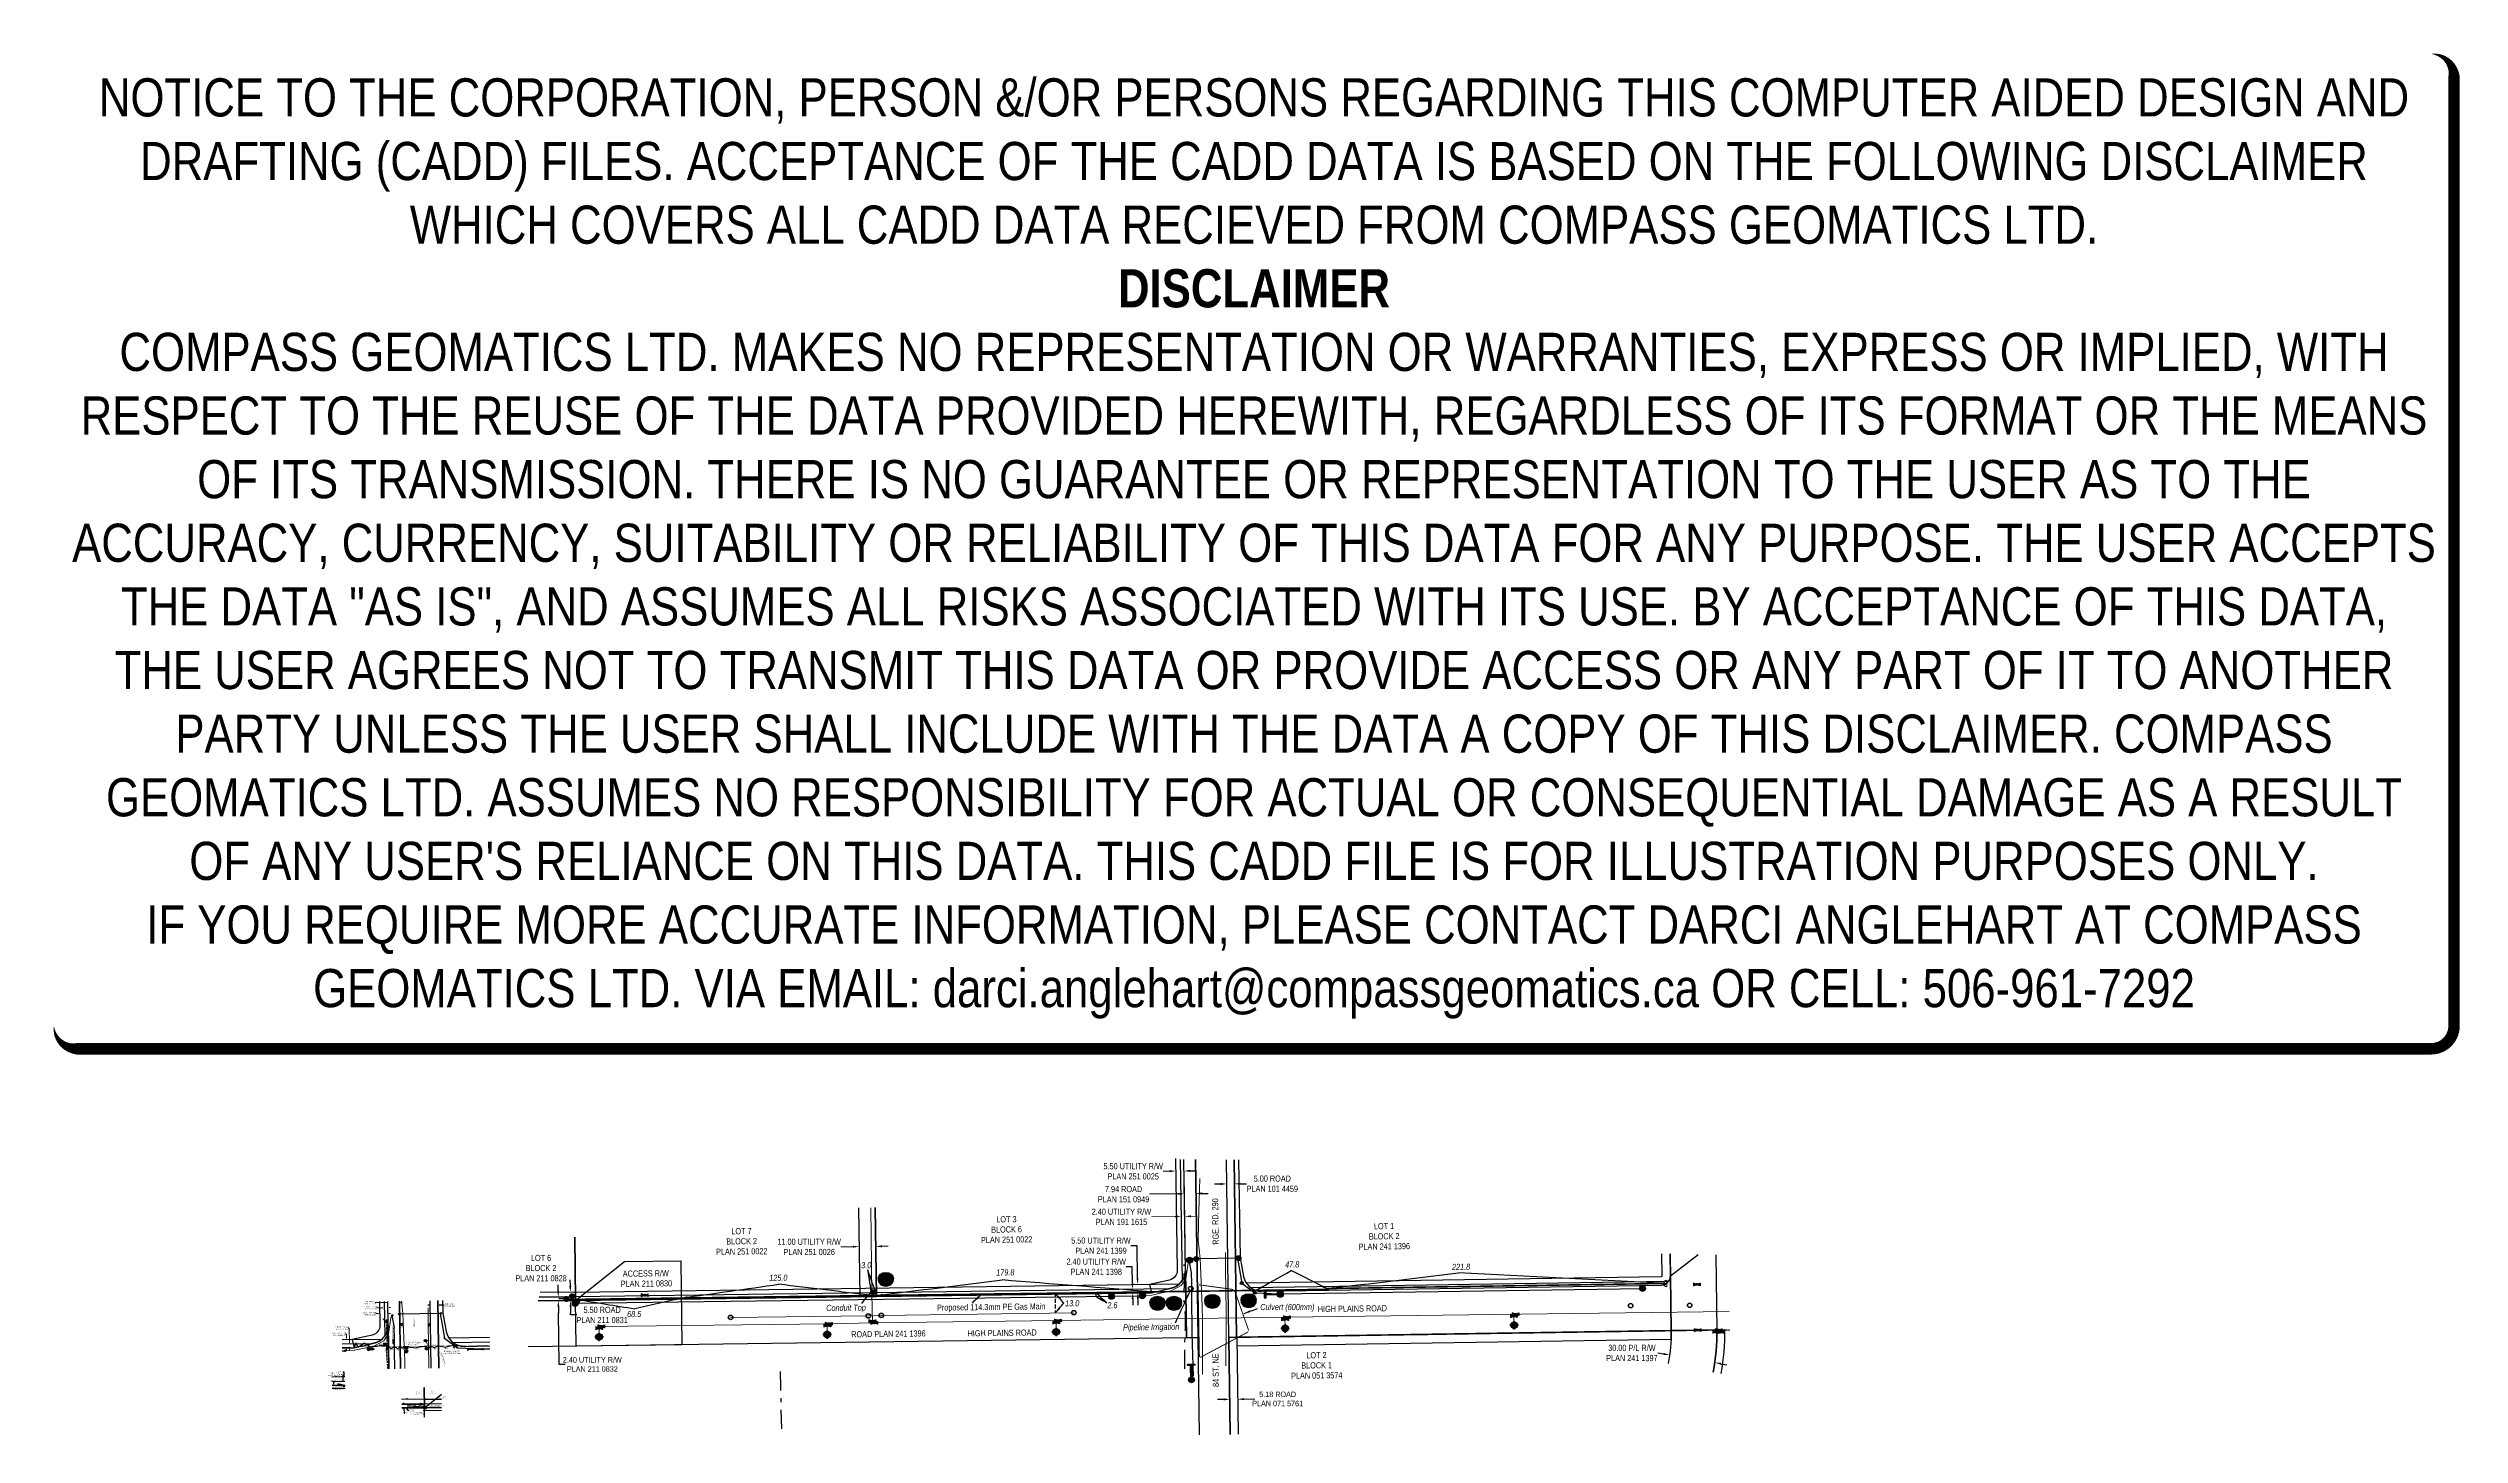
# Model space of a CAD drawing. Extents: x 75247 to 76827, y 5669268 to 5670177.
import ezdxf
from ezdxf.enums import TextEntityAlignment as Align

# ---------------------------------------------------------------- set-up
doc = ezdxf.new("R2010")
doc.units = 0
doc.header["$LTSCALE"] = 5
doc.header["$PDSIZE"] = 0.5
for name, pattern in [('CENTERLINEX3', [5, 2.5, -1, 0.5, -1]), ('CENTERLINEX33', [6.5, 2.5, -1, 0.5, -1, 0.5, -1]), ('foc-QUARTERLINE', [33, 25, -3, 2, -3]), ('foc-SEISMIC', [20.5, 15, -1, 0.5, -1, 0.5, -1, 0.5, -1]), ('foc-TIELINE', [1.875, 1.25, -0.625]), ('POWERLINE5', [7.8, 2.4, -0.6, 0.6, -0.6, 0.6, -0.6, 2.4]), ('UG_PIPE', [1.875, 1.25, -0.625])]:
    doc.linetypes.add(name, pattern=pattern)
doc.layers.get('Defpoints').update_dxf_attribs({"color": 9})
for name, color, linetype, lineweight in [('AS-CABLE-ATCO PIPELINES', 241, 'foc-CABLE', 9), ('AS-GENERAL', 48, 'Continuous', 18), ('EXISTING PIPE (EXIST OR HP)', 240, 'CENTERLINEX33', 20), ('F-RW-T', 190, 'Continuous', 9), ('T-TEXT', 48, 'Continuous', 18), ('T-TIE-T', 201, 'Continuous', 18)]:
    doc.layers.add(name, color=color, linetype=linetype, lineweight=lineweight)
for name, color, linetype in [('AS-PIPE-AG-CLIENT HIGH PRESSURE', 240, 'Continuous'), ('AS-PIPE-UG', 44, 'UG_PIPE'), ('AS-POWER', 104, 'foc-POWER'), ('AS-POWER-BURIED-ATCO PIPELINES', 241, 'foc-POWER_BURIED'), ('AS-POWER-EXISTING-ANC', 72, 'Continuous'), ('AS-POWER-EXISTING-PP', 72, 'Continuous'), ('AS-POWER-OH-ATCO PIPELINES', 241, 'foc-OHPOWER'), ('AS-POWER-STAKED-ANC', 210, 'POWERLINE5'), ('AS-POWER-T', 104, 'Continuous'), ('AS-SEISMIC', 224, 'foc-SEISMIC'), ('F-RW', 190, 'Continuous'), ('L-SEC', 7, 'Continuous'), ('L-SECQ', 8, 'foc-QUARTERLINE'), ('L-TITLEDB', 4, 'Continuous'), ('L-TITLEDB-T', 4, 'Continuous'), ('P-CROSSINGS', 250, 'Continuous'), ('P-ELEVATION', 7, 'Continuous'), ('T-TIE', 201, 'foc-TIELINE')]:
    doc.layers.add(name, color=color, linetype=linetype)
for name, color, linetype, lineweight, true_color in [('AS-STORM', 7, 'foc-STORM', 9, 0x29a300), ('AS-TELUS-ATCO PIPELINES', 7, 'foc-TEL', 9, 0xff9c38), ('AS-WATER PIPE', 7, 'foc-WATER', 9, 0x8ac4ff), ('EXISTING PIPE IP', 7, 'CENTERLINEX3', 30, 0x3800e0)]:
    doc.layers.add(name, color=color, linetype=linetype, lineweight=lineweight, true_color=true_color)
doc.layers.add('DISCLAIMER', color=7, linetype='Continuous', plot=False)
doc.styles.add('0.50', font='ARIALN.TTF', dxfattribs={"height": 0.5})
doc.styles.add('1.0', font='ARIALN.TTF', dxfattribs={"height": 1})
doc.styles.add('3.6', font='ARIALN.TTF', dxfattribs={"height": 3.6})
doc.styles.add('80', font='ARIALN.TTF', dxfattribs={"height": 10})
doc.styles.add('80CG', font='ARIALN.TTF', dxfattribs={"height": 10})
doc.styles.add('80L', font='ARIALN.TTF', dxfattribs={"height": 10})
doc.styles.add('Crossing', font='ARIALN.TTF', dxfattribs={"height": 10})
doc.styles.add('foc-LtypeFont', font='ARIALN.TTF', dxfattribs={"height": 7.35})
doc.linetypes.add('foc-CABLE', pattern='A,2,-1,["C",foc-LtypeFont,S=0.2,R=0,X=-0.625,Y=-0.75],-1.24,8', length=12.24)
doc.linetypes.add('foc-OHPOWER', pattern='A,10,-1,["O/P",foc-LtypeFont,S=0.2,R=0,X=-0.5,Y=-0.75],-3.25', length=14.25)
doc.linetypes.add('foc-POWER', pattern='A,6,-1,["P",foc-LtypeFont,S=0.2,R=0,X=-0.625,Y=-0.75],-1.24,4', length=12.24)
doc.linetypes.add('foc-POWER_BURIED', pattern='A,10,-1,["P",foc-LtypeFont,S=0.2,R=0,X=-0.425,Y=-0.75],-2', length=13)
doc.linetypes.add('foc-STORM', pattern='A,10,-1,["ST",foc-LtypeFont,S=0.2,R=0,X=-0.5,Y=-0.75],-2.75', length=13.75)
doc.linetypes.add('foc-TEL', pattern='A,2,-1,["T",foc-LtypeFont,S=0.2,R=0,X=-0.425,Y=-0.75],-1.24,8', length=12.24)
doc.linetypes.add('foc-WATER', pattern='A,10,-1,["W",foc-LtypeFont,S=0.2,R=0,X=-0.425,Y=-0.75],-2', length=13)
doc.dimstyles.new('Compass 2 000', dxfattribs={"dimscale": 2, "dimtxt": 3.6, "dimasz": 2, "dimexe": 0.2, "dimexo": 0.0625, "dimgap": 0.5, "dimtad": 0, "dimtih": 1, "dimtoh": 1, "dimzin": 0, "dimdsep": 46, "dimtxsty": '3.6', "dimcen": 0.1, "dimse1": 1, "dimse2": 1, "dimclrd": 256, "dimclrt": 256, "dimaunit": 1, "dimadec": 4, "dimazin": 0, "dimtfac": 0.06, "dimtofl": 0, "dimtmove": 0, "dimatfit": 1, "dimfxl": 0.2, "dimtolj": 1, "dimtzin": 0, "dimlwd": -1, "dimarcsym": 0})
doc.dimstyles.new('Compass 250', dxfattribs={"dimscale": 0.25, "dimtxt": 0.45, "dimasz": 2, "dimexe": 0.2, "dimexo": 0.0625, "dimgap": 0.5, "dimtad": 0, "dimtih": 1, "dimtoh": 1, "dimzin": 0, "dimdsep": 46, "dimtxsty": '0.50', "dimcen": 0.1, "dimse1": 1, "dimse2": 1, "dimclrd": 256, "dimclrt": 256, "dimaunit": 1, "dimadec": 4, "dimazin": 0, "dimtfac": 0.06, "dimtofl": 0, "dimtmove": 0, "dimatfit": 0, "dimfxl": 0.2, "dimtolj": 1, "dimtzin": 0, "dimlwd": -1, "dimarcsym": 0})
doc.dimstyles.new('Compass 5 000', dxfattribs={"dimscale": 5, "dimtxt": 9, "dimasz": 2, "dimexe": 0.2, "dimexo": 0.0625, "dimgap": 0.5, "dimtad": 0, "dimtih": 1, "dimtoh": 1, "dimzin": 0, "dimdsep": 46, "dimtxsty": '80CG', "dimcen": 0.1, "dimse1": 1, "dimse2": 1, "dimclrd": 256, "dimclrt": 256, "dimaunit": 1, "dimadec": 4, "dimazin": 0, "dimtfac": 0.06, "dimtofl": 0, "dimtmove": 0, "dimatfit": 1, "dimfxl": 0.2, "dimtolj": 1, "dimtzin": 0, "dimlwd": -1, "dimarcsym": 0})
doc.dimstyles.new('Compass 500', dxfattribs={"dimscale": 0.5, "dimtxt": 0.9, "dimasz": 2, "dimexe": 0.2, "dimexo": 0.0625, "dimgap": 0.5, "dimtad": 0, "dimtih": 1, "dimtoh": 1, "dimzin": 0, "dimdsep": 46, "dimtxsty": '1.0', "dimcen": 0.1, "dimse1": 1, "dimse2": 1, "dimclrd": 256, "dimclrt": 256, "dimaunit": 1, "dimadec": 4, "dimazin": 0, "dimtfac": 0.06, "dimtofl": 0, "dimtmove": 0, "dimatfit": 0, "dimfxl": 0.2, "dimtolj": 1, "dimtzin": 0, "dimlwd": -1, "dimarcsym": 0})

# ---------------------------------------------------------------- blocks, each defined once
blk = doc.blocks.new('*D605')
at = {"layer": 'Defpoints', "color": 0, "transparency": 16777216}
for p in [(76024.1, 5669432.8), (76019.4, 5669414.7), (76024.4, 5669414.7)]:
    blk.add_point(p, dxfattribs=at)
at = {"layer": 'L-TITLEDB-T', "transparency": 16777216}
for p, q in [((76015.2, 5669432.7), (76011.2, 5669432.6)), ((76028.1, 5669432.9), (76032.1, 5669432.9))]:
    blk.add_line(p, q, dxfattribs=at)
for points in [[(76015.1, 5669433.4), (76015.2, 5669432), (76019.2, 5669432.8)], [(76028.1, 5669433.5), (76028.2, 5669432.2), (76024.1, 5669432.8)]]:
    blk.add_solid(points, dxfattribs=at)
at = {"layer": 'L-TITLEDB-T', "transparency": 16777216, "insert": (76049, 5669432.9), "char_height": 3.6, "attachment_point": 5, "style": '3.6'}
blk.add_mtext('\\A1;{\\H1.11111x;5.00 ROAD\\PPLAN 101 4459}', dxfattribs=at)
blk = doc.blocks.new('*D606')
at = {"layer": 'Defpoints', "color": 0, "transparency": 16777216}
for p in [(75989.3, 5669411.4), (75989.5, 5669395.5), (75991.9, 5669395.6)]:
    blk.add_point(p, dxfattribs=at)
at = {"layer": 'F-RW-T', "transparency": 16777216}
for p, q in [((75985.3, 5669411.4), (75969.9, 5669411.2)), ((75995.7, 5669411.5), (75999.7, 5669411.6))]:
    blk.add_line(p, q, dxfattribs=at)
for points in [[(75985.3, 5669412), (75985.3, 5669410.7), (75989.3, 5669411.4)], [(75995.7, 5669412.2), (75995.7, 5669410.9), (75991.7, 5669411.5)]]:
    blk.add_solid(points, dxfattribs=at)
at = {"layer": 'F-RW-T', "transparency": 16777216, "insert": (75950.2, 5669411.2), "char_height": 3.6, "attachment_point": 5, "style": '3.6'}
blk.add_mtext('\\A1;{\\H1.11111x;2.40 UTILITY R/W\\PPLAN 191 1615}', dxfattribs=at)
blk = doc.blocks.new('*D607')
at = {"layer": 'Defpoints', "color": 0, "transparency": 16777216}
for p in [(75991.5, 5669426.3), (75991.6, 5669417.9), (75999.2, 5669418.1)]:
    blk.add_point(p, dxfattribs=at)
at = {"layer": 'L-TITLEDB-T', "transparency": 16777216}
for p, q in [((75987.5, 5669426.3), (75968.5, 5669426)), ((76003.1, 5669426.5), (76007.1, 5669426.5))]:
    blk.add_line(p, q, dxfattribs=at)
for points in [[(75987.5, 5669426.9), (75987.5, 5669425.6), (75991.5, 5669426.3)], [(76003.1, 5669427.2), (76003.1, 5669425.8), (75999.1, 5669426.4)]]:
    blk.add_solid(points, dxfattribs=at)
at = {"layer": 'L-TITLEDB-T', "transparency": 16777216, "insert": (75951.6, 5669426), "char_height": 3.6, "attachment_point": 5, "style": '3.6'}
blk.add_mtext('\\A1;{\\H1.11111x;7.94 ROAD\\PPLAN 151 0949}', dxfattribs=at)
blk = doc.blocks.new('*D608')
at = {"layer": 'Defpoints', "color": 0, "transparency": 16777216}
for p in [(75839.2, 5669365.3), (75839.3, 5669359.8), (75960.8, 5669366.9)]:
    blk.add_point(p, dxfattribs=at)
at = {"layer": 'F-RW', "transparency": 16777216}
for p, q in [((75960.4, 5669392.3), (75956.4, 5669392.3)), ((75960.7, 5669370.9), (75960.4, 5669392.3)), ((75960.9, 5669357.4), (75961, 5669353.4))]:
    blk.add_line(p, q, dxfattribs=at)
for points in [[(75961.4, 5669370.9), (75960.1, 5669370.9), (75960.8, 5669366.9)], [(75961.6, 5669357.4), (75960.3, 5669357.4), (75960.9, 5669361.4)]]:
    blk.add_solid(points, dxfattribs=at)
at = {"layer": 'F-RW', "transparency": 16777216, "insert": (75936.8, 5669392.3), "char_height": 3.6, "attachment_point": 5, "style": '3.6'}
blk.add_mtext('\\A1;{\\H1.11111x;5.50 UTILITY R/W\\PPLAN 241 1399}', dxfattribs=at)
blk = doc.blocks.new('*D609')
at = {"layer": 'Defpoints', "color": 0, "transparency": 16777216}
for p in [(75874.9, 5669362.6), (75874.9, 5669360.2), (75957.5, 5669363.7)]:
    blk.add_point(p, dxfattribs=at)
at = {"layer": 'F-RW', "transparency": 16777216}
for p, q in [((75957.3, 5669378.5), (75953.3, 5669378.5)), ((75957.4, 5669367.7), (75957.3, 5669378.5)), ((75957.6, 5669357.3), (75957.6, 5669353.3))]:
    blk.add_line(p, q, dxfattribs=at)
for points in [[(75958.1, 5669367.8), (75956.8, 5669367.7), (75957.5, 5669363.7)], [(75958.2, 5669357.4), (75956.9, 5669357.3), (75957.5, 5669361.3)]]:
    blk.add_solid(points, dxfattribs=at)
at = {"layer": 'F-RW', "transparency": 16777216, "insert": (75933.7, 5669378.5), "char_height": 3.6, "attachment_point": 5, "style": '3.6'}
blk.add_mtext('\\A1;{\\H1.11111x;2.40 UTILITY R/W\\PPLAN 241 1398}', dxfattribs=at)
blk = doc.blocks.new('*D610')
at = {"layer": 'Defpoints', "color": 0, "transparency": 16777216}
for p in [(75583.6, 5669361.8), (75589.3, 5669361.9), (75583.7, 5669356.3)]:
    blk.add_point(p, dxfattribs=at)
at = {"layer": 'F-RW', "transparency": 16777216}
for p, q in [((75589.3, 5669365.9), (75589.2, 5669369.9)), ((75589.4, 5669352.4), (75589.5, 5669348.4)), ((75589.5, 5669346.9), (75589.5, 5669348.4)), ((75593.5, 5669346.9), (75589.5, 5669346.9))]:
    blk.add_line(p, q, dxfattribs=at)
for points in [[(75589.9, 5669365.9), (75588.6, 5669365.9), (75589.3, 5669361.9)], [(75590.1, 5669352.4), (75588.8, 5669352.4), (75589.4, 5669356.4)]]:
    blk.add_solid(points, dxfattribs=at)
at = {"layer": 'F-RW', "transparency": 16777216, "insert": (75610.1, 5669346.9), "char_height": 3.6, "attachment_point": 5, "style": '3.6'}
blk.add_mtext('\\A1;{\\H1.11111x;5.50 ROAD\\PPLAN 211 0831}', dxfattribs=at)
blk = doc.blocks.new('*D611')
at = {"layer": 'Defpoints', "color": 0, "transparency": 16777216}
for p in [(75579.3, 5669358.7), (75579.4, 5669356.3), (75581.4, 5669356.3)]:
    blk.add_point(p, dxfattribs=at)
at = {"layer": 'F-RW', "transparency": 16777216}
for p, q in [((75581.3, 5669362.7), (75581.3, 5669366.7)), ((75581.5, 5669352.3), (75581.5, 5669348.3)), ((75582, 5669314.5), (75581.5, 5669348.3)), ((75586, 5669314.5), (75582, 5669314.5))]:
    blk.add_line(p, q, dxfattribs=at)
for points in [[(75582, 5669362.7), (75580.7, 5669362.7), (75581.4, 5669358.7)], [(75582.1, 5669352.3), (75580.8, 5669352.3), (75581.4, 5669356.3)]]:
    blk.add_solid(points, dxfattribs=at)
at = {"layer": 'F-RW', "transparency": 16777216, "insert": (75603.7, 5669314.5), "char_height": 3.6, "attachment_point": 5, "style": '3.6'}
blk.add_mtext('\\A1;2.40 UTILITY R/W\\PPLAN 211 0832', dxfattribs=at)
blk = doc.blocks.new('*D612')
at = {"layer": 'Defpoints', "color": 0, "transparency": 16777216}
for p in [(76021.1, 5669299.8), (76026.2, 5669299.8), (76026.4, 5669291.7)]:
    blk.add_point(p, dxfattribs=at)
at = {"layer": 'L-TITLEDB-T', "transparency": 16777216}
for p, q in [((76017.2, 5669291.6), (76013.2, 5669291.5)), ((76030.4, 5669291.8), (76037.5, 5669291.9))]:
    blk.add_line(p, q, dxfattribs=at)
for points in [[(76017.2, 5669292.3), (76017.2, 5669290.9), (76021.2, 5669291.7)], [(76030.3, 5669292.5), (76030.4, 5669291.1), (76026.4, 5669291.7)]]:
    blk.add_solid(points, dxfattribs=at)
at = {"layer": 'L-TITLEDB-T', "transparency": 16777216, "insert": (76052.5, 5669291.9), "char_height": 3.6, "attachment_point": 5, "style": '3.6'}
blk.add_mtext('\\A1;5.18 ROAD\\PPLAN 071 5761', dxfattribs=at)
blk = doc.blocks.new('*D613')
at = {"layer": 'Defpoints', "color": 0, "transparency": 16777216}
for p in [(75789.4, 5669391.8), (75778.5, 5669383.4), (75789.5, 5669383.6)]:
    blk.add_point(p, dxfattribs=at)
at = {"layer": 'F-RW-T', "transparency": 16777216}
for p, q in [((75774.4, 5669391.6), (75766.4, 5669391.5)), ((75793.4, 5669391.9), (75797.4, 5669392))]:
    blk.add_line(p, q, dxfattribs=at)
for points in [[(75774.4, 5669392.3), (75774.4, 5669391), (75778.4, 5669391.7)], [(75793.4, 5669392.6), (75793.4, 5669391.2), (75789.4, 5669391.8)]]:
    blk.add_solid(points, dxfattribs=at)
at = {"layer": 'F-RW-T', "transparency": 16777216, "insert": (75745.7, 5669391.5), "char_height": 3.6, "attachment_point": 5, "style": '3.6'}
blk.add_mtext('\\A1;{\\H1.11111x;11.00 UTILITY R/W\\PPLAN 251 0026}', dxfattribs=at)
blk = doc.blocks.new('POWERPOLE')
h = blk.add_hatch(color=255)
edge = h.paths.add_edge_path()
edge.add_arc((0, 0), 0.96, 0, 360)
at = {"layer": 'AS-POWER-BURIED-ATCO PIPELINES', "linetype": 'Continuous'}
for p, q in [((0.68, -0.68), (-0.68, 0.68)), ((-0.68, -0.68), (0.68, 0.68))]:
    blk.add_line(p, q, dxfattribs=at)
blk.add_circle((0, 0), 0.96, dxfattribs=at)
blk = doc.blocks.new('WAT VALVE')
h = blk.add_hatch(color=255)
h.dxf.hatch_style = 1
edge = h.paths.add_edge_path()
edge.add_line((-1.7, 1.2), (-6, 2.9))
edge.add_line((-6, 2.9), (-6, -2.9))
edge.add_line((-6, -2.9), (-1.7, -1.2))
edge.add_arc((0, 0), 2.06, 215.8775, 324.1225)
edge.add_line((1.7, -1.2), (6, -2.9))
edge.add_line((6, -2.9), (6, 2.9))
edge.add_line((6, 2.9), (1.7, 1.2))
edge.add_arc((0, 0), 2.06, 35.8775, 144.1225)
at = {"color": 142, "true_color": 0x1582c1}
for p, q in [((-5.5, 2.2), (-5.5, -2.2)), ((-1.4, 0.6), (-5.5, 2.2)), ((1.4, 0.6), (5.5, 2.2)), ((5.5, 2.2), (5.5, -2.2)), ((-5.5, -2.2), (-1.4, -0.6)), ((5.5, -2.2), (1.4, -0.6))]:
    blk.add_line(p, q, dxfattribs=at)
for radius in [1.56, 0.55]:
    blk.add_circle((0, 0), radius, dxfattribs=at)
blk = doc.blocks.new('FH')
h = blk.add_hatch(color=256)
h.dxf.hatch_style = 1
h.paths.add_polyline_path([(0.3, 2.4), (-0.3, 2.4), (-0.3, 2.2, -0.06506), (0.3, 2.2)])
h.paths.add_polyline_path([(2.4, 0.3), (2.2, 0.3, -0.032496), (2.2, 0, -0.032496), (2.2, -0.3), (2.4, -0.3)])
h.paths.add_polyline_path([(0.3, -2.2, -0.06506), (-0.3, -2.2), (-0.3, -2.4), (0.3, -2.4)])
h.paths.add_polyline_path([(-2.2, 0, -0.032496), (-2.2, 0.3), (-2.4, 0.3), (-2.4, -0.3), (-2.2, -0.3, -0.032496)])
h.paths.add_polyline_path([(-1, 0, -1), (1, 0, -1)], flags=16)
h.paths.add_polyline_path([(-0.7, 0, -1), (0.7, 0, -1)], flags=0)
h = blk.add_hatch(color=256)
h.dxf.hatch_style = 1
edge = h.paths.add_edge_path()
edge.add_arc((0, 0), 1.98, 0, 360)
edge = h.paths.add_edge_path(flags=17)
edge.add_arc((0, 0), 0.951, 0, 360)
at = {"layer": 'AS-PIPE-AG-CLIENT HIGH PRESSURE', "linetype": 'Continuous'}
h = blk.add_hatch(color=256, dxfattribs=at)
h.dxf.hatch_style = 1
h.paths.add_polyline_path([(-0.4, -2.4), (-0.4, -2.4), (0.4, -2.4), (0.4, -2.4)])
h.paths.add_polyline_path([(2.4, 0.4), (2.4, -0.4), (2.4, -0.4), (2.4, 0.4)])
h.paths.add_polyline_path([(-2.4, 0.4), (-2.4, -0.4), (-2.4, -0.4), (-2.4, 0.4)])
edge = h.paths.add_edge_path(flags=16)
edge.add_arc((0, 0), 0.951, 0, 360)
edge = h.paths.add_edge_path(flags=0)
edge.add_arc((0, 0), 0.677, 0, 360)
edge = h.paths.add_edge_path(flags=16)
edge.add_arc((0, 0), 1.98, 0, 360)
h.paths.add_polyline_path([(0.4, 2.4), (0.4, 2.4), (-0.4, 2.4), (-0.4, 2.4)])
edge = h.paths.add_edge_path()
edge.add_line((-0.3, -2.4), (-0.3, -2.2))
edge.add_line((0.3, -2.2), (0.3, -2.4))
edge.add_line((2.4, 0.3), (2.2, 0.3))
edge.add_line((2.2, -0.3), (2.4, -0.3))
edge.add_line((-0.1, 2.2), (0.1, 2.2))
edge.add_line((-0.3, 2.4), (-0.3, 2.2))
edge.add_line((0.3, 2.2), (0.3, 2.4))
edge.add_line((-2.4, 0.3), (-2.2, 0.3))
edge.add_line((-2.2, -0.3), (-2.4, -0.3))
edge = h.paths.add_edge_path()
edge.add_arc((0, 0), 1.98, 0, 360)
h = blk.add_hatch(color=256, dxfattribs=at)
h.dxf.hatch_style = 1
edge = h.paths.add_edge_path()
edge.add_arc((0, 0), 2.17, 0, 360)
edge = h.paths.add_edge_path(flags=17)
edge.add_arc((0, 0), 1.98, 0, 360)
h = blk.add_hatch(color=256, dxfattribs=at)
h.dxf.hatch_style = 1
h.paths.add_polyline_path([(-1, 0, 1), (1, 0, 1)])
h.paths.add_polyline_path([(0.7, 0, -1), (-0.7, 0, -1)], flags=16)
for p, q in [((-2.4, 0.3), (-2.2, 0.3)), ((-0.3, 2.4), (-0.3, 2.2)), ((0.3, 2.2), (0.3, 2.4)), ((2.4, 0.3), (2.2, 0.3)), ((-2.2, -0.3), (-2.4, -0.3)), ((-0.3, -2.4), (-0.3, -2.2)), ((0.3, -2.2), (0.3, -2.4)), ((2.2, -0.3), (2.4, -0.3))]:
    blk.add_line(p, q, dxfattribs=at)
at = {"layer": 'AS-PIPE-AG-CLIENT HIGH PRESSURE', "linetype": 'Continuous', "flags": 128}
for points in [[(-2.4, 0.4), (-2.4, -0.4), (-2.4, -0.4), (-2.4, 0.4)], [(2.4, 0.4), (2.4, -0.4), (2.4, -0.4), (2.4, 0.4)], [(-0.4, -2.4), (-0.4, -2.4), (0.4, -2.4), (0.4, -2.4)]]:
    blk.add_lwpolyline(points, close=True, dxfattribs=at)
for points in [[(-0.4, 2.4), (0.4, 2.4)], [(-0.4, 2.4), (0.4, 2.4)], [(-0.4, 2.4), (-0.4, 2.4)], [(-0.1, 2.2), (0.1, 2.2)], [(0.4, 2.4), (0.4, 2.4)]]:
    blk.add_lwpolyline(points, dxfattribs=at)
at = {"layer": 'AS-PIPE-AG-CLIENT HIGH PRESSURE', "linetype": 'Continuous'}
for radius in [2.17, 1.98, 0.951, 0.677]:
    blk.add_circle((0, 0), radius, dxfattribs=at)
blk = doc.blocks.new('MH')
at = {"layer": 'AS-GENERAL'}
h = blk.add_hatch(color=256, dxfattribs=at)
h.dxf.hatch_style = 1
edge = h.paths.add_edge_path(flags=17)
edge.add_arc((0, 0), 1.34, 0, 360)
edge = h.paths.add_edge_path()
edge.add_arc((0, 0), 1.5, 0, 360)
at = {"layer": 'Defpoints'}
for radius in [1.5, 1.34]:
    blk.add_circle((0, 0), radius, dxfattribs=at)
blk = doc.blocks.new('*D621')
at = {"layer": 'Defpoints', "color": 0, "transparency": 16777216}
for p in [(76308.7, 5669317.5), (76309.3, 5669320.7), (76338.3, 5669312.5)]:
    blk.add_point(p, dxfattribs=at)
at = {"layer": 'F-RW', "transparency": 16777216}
for p, q in [((76305.3, 5669321.3), (76301.4, 5669322)), ((76342.8, 5669315), (76346.7, 5669314.3))]:
    blk.add_line(p, q, dxfattribs=at)
for points in [[(76305.4, 5669322), (76305.2, 5669320.7), (76309.3, 5669320.7)], [(76342.9, 5669315.6), (76342.7, 5669314.3), (76338.8, 5669315.7)]]:
    blk.add_solid(points, dxfattribs=at)
at = {"layer": 'F-RW', "transparency": 16777216, "insert": (76284.5, 5669322), "char_height": 3.6, "attachment_point": 5, "style": '3.6'}
blk.add_mtext('\\A1;{\\H1.11111x;30.00 P/L R/W\\PPLAN 241 1397}', dxfattribs=at)
blk = doc.blocks.new('dyn_CAP')
blk.add_lwpolyline([(1.1, 0, 1), (-1.1, 0)], format="xyb", close=True)
blk = doc.blocks.new('*U622')
h = blk.add_hatch(color=255)
h.dxf.hatch_style = 1
edge = h.paths.add_edge_path()
edge.add_arc((1.1, 0.02), 0.2, -88.81422, 91.18578, ccw=False)
edge.add_line((1.1, -0.18), (-0.2, -0.2))
edge.add_line((-0.2, -0.2), (-1.1, -0.22))
edge.add_arc((-1.1, -0.02), 0.2, 91.18578, 271.18578, ccw=False)
edge.add_line((-1.1, 0.18), (1.1, 0.22))
h = blk.add_hatch(color=255)
h.dxf.hatch_style = 1
edge = h.paths.add_edge_path()
edge.add_arc((0.1, -4.96), 0.2, -178.81422, 1.18578, ccw=False)
edge.add_line((-0.1, -4.96), (-0.2, -0.2))
edge.add_line((-0.2, -0.2), (0.2, -0.2))
edge.add_line((0.2, -0.2), (0.3, -4.95))
at = {"color": 255}
blk.add_lwpolyline([(1.1, 0.22, -1), (1.1, -0.18), (-0.2, -0.2), (-1.1, -0.22, -1), (-1.1, 0.18)], format="xyb", close=True, dxfattribs=at)
at = {"color": 72, "const_width": 0.1, "flags": 128}
for points in [[(1.1, 0.02), (-1.1, -0.02)], [(0.1, -4.96), (0, 0)]]:
    blk.add_lwpolyline(points, dxfattribs=at)
at = {"color": 255, "flags": 128}
blk.add_lwpolyline([(0.3, -4.95, -1), (-0.1, -4.96), (-0.2, -0.2), (0.2, -0.2)], format="xyb", close=True, dxfattribs=at)
blk = doc.blocks.new('*U623')
h = blk.add_hatch(color=255)
h.dxf.hatch_style = 1
edge = h.paths.add_edge_path()
edge.add_arc((-0.02, 1.1), 0.2, 0.96955, 180.96955, ccw=False)
edge.add_line((0.18, 1.1), (0.2, -0.2))
edge.add_line((0.2, -0.2), (0.22, -1.1))
edge.add_arc((0.02, -1.1), 0.2, -179.03045, 0.96955, ccw=False)
edge.add_line((-0.18, -1.1), (-0.22, 1.1))
h = blk.add_hatch(color=255)
h.dxf.hatch_style = 1
edge = h.paths.add_edge_path()
edge.add_arc((4.97, 0.08), 0.2, -89.03045, 90.96955, ccw=False)
edge.add_line((4.97, -0.12), (0.2, -0.2))
edge.add_line((0.2, -0.2), (0.2, 0.2))
edge.add_line((0.2, 0.2), (4.96, 0.28))
at = {"color": 255}
blk.add_lwpolyline([(-0.22, 1.1, -1), (0.18, 1.1), (0.2, -0.2), (0.22, -1.1, -1), (-0.18, -1.1)], format="xyb", close=True, dxfattribs=at)
at = {"color": 72, "const_width": 0.1, "flags": 128}
for points in [[(-0.02, 1.1), (0.02, -1.1)], [(4.97, 0.08), (0, 0)]]:
    blk.add_lwpolyline(points, dxfattribs=at)
at = {"color": 255, "flags": 128}
blk.add_lwpolyline([(4.96, 0.28, -1), (4.97, -0.12), (0.2, -0.2), (0.2, 0.2)], format="xyb", close=True, dxfattribs=at)
blk = doc.blocks.new('*X617')
at = {"color": 0}
for p, q in [((102.1, -2061.6), (108.8, -2061.6)), ((102.1, -2068.4), (108.8, -2068.4)), ((102.2, -2061.7), (108.8, -2061.7)), ((102.2, -2068.3), (108.7, -2068.3)), ((102.3, -2061.4), (108.6, -2061.4)), ((102.3, -2061.9), (108.6, -2061.9)), ((102.3, -2068.1), (108.6, -2068.1)), ((102.3, -2068.6), (108.7, -2068.6)), ((102.5, -2061.2), (108.5, -2061.2)), ((102.5, -2062), (108.4, -2062)), ((102.5, -2068), (108.4, -2068)), ((102.5, -2068.7), (108.5, -2068.7)), ((102.6, -2062.2), (108.3, -2062.2)), ((102.7, -2061.1), (108.2, -2061.1)), ((102.7, -2067.8), (108.3, -2067.8)), ((102.7, -2068.9), (108.3, -2068.9)), ((102.8, -2062.3), (108.1, -2062.3)), ((102.8, -2067.7), (108.1, -2067.7)), ((102.9, -2060.9), (108, -2060.9)), ((102.9, -2069.1), (108, -2069.1)), ((103, -2062.5), (108, -2062.5)), ((103, -2067.5), (108, -2067.5)), ((103.1, -2062.7), (107.8, -2062.7)), ((103.1, -2067.3), (107.8, -2067.3)), ((103.2, -2060.8), (107.7, -2060.8)), ((103.2, -2069.2), (107.8, -2069.2)), ((103.3, -2062.8), (107.7, -2062.8)), ((103.3, -2067.2), (107.6, -2067.2)), ((103.4, -2063), (107.5, -2063)), ((103.4, -2067), (107.5, -2067)), ((103.5, -2060.6), (107.4, -2060.6)), ((103.5, -2069.4), (107.4, -2069.4)), ((103.6, -2063.1), (107.3, -2063.1)), ((103.6, -2066.9), (107.3, -2066.9)), ((103.7, -2063.3), (107.2, -2063.3)), ((103.8, -2066.7), (107.2, -2066.7)), ((103.9, -2060.5), (107, -2060.5)), ((103.9, -2063.4), (107, -2063.4)), ((103.9, -2066.6), (107, -2066.6)), ((103.9, -2069.5), (107.1, -2069.5)), ((104.1, -2063.6), (106.9, -2063.6)), ((104.1, -2066.4), (106.9, -2066.4)), ((104.2, -2063.7), (106.7, -2063.7)), ((104.2, -2066.2), (106.7, -2066.2)), ((104.4, -2063.9), (106.6, -2063.9)), ((104.4, -2066.1), (106.6, -2066.1)), ((104.4, -2069.7), (106.5, -2069.7)), ((104.5, -2060.3), (106.5, -2060.3)), ((104.5, -2064.1), (106.4, -2064.1)), ((104.5, -2065.9), (106.4, -2065.9)), ((104.7, -2064.2), (106.3, -2064.2)), ((104.7, -2065.8), (106.2, -2065.8)), ((104.8, -2064.4), (106.1, -2064.4)), ((104.8, -2065.6), (106.1, -2065.6)), ((105, -2064.5), (105.9, -2064.5)), ((105, -2065.5), (105.9, -2065.5)), ((105.1, -2064.7), (105.8, -2064.7)), ((105.2, -2065.3), (105.8, -2065.3)), ((105.3, -2064.8), (105.6, -2064.8)), ((105.3, -2065.2), (105.6, -2065.2))]:
    blk.add_line(p, q, dxfattribs=at)
blk = doc.blocks.new('black conduit with cables')
h = blk.add_hatch(color=254)
h.dxf.hatch_style = 1
edge = h.paths.add_edge_path()
edge.add_arc((0, 0), 4.34, 0, 360)
at = {"color": 7}
for p, q in [((2.7, -2.7), (-2.7, 2.7)), ((-2.7, -2.7), (2.7, 2.7))]:
    blk.add_line(p, q, dxfattribs=at)
blk.add_circle((0, 0), 3.84, dxfattribs=at)
at = {"color": 7, "xscale": 0.8000000000000002, "yscale": 0.8000000000000002, "zscale": 0.8000000000000002}
blk.add_blockref('*X617', (-84.4, 1652), dxfattribs=at)
blk = doc.blocks.new('white conduit empty')
at = {"layer": 'AS-POWER'}
h = blk.add_hatch(color=255, dxfattribs=at)
h.dxf.hatch_style = 1
edge = h.paths.add_edge_path()
edge.add_arc((0, 0), 0.868, 0, 360)
for p, q in [((0.54, -0.54), (-0.54, 0.54)), ((-0.54, -0.54), (0.54, 0.54))]:
    blk.add_line(p, q, dxfattribs=at)
blk.add_circle((0, 0), 0.768, dxfattribs=at)
at = {"layer": 'AS-POWER', "xscale": 0.16, "yscale": 0.16, "zscale": 0.16}
blk.add_blockref('*X617', (-16.87, 330.4), dxfattribs=at)
blk = doc.blocks.new('yellow conduit with tracing wire')
h = blk.add_hatch(color=255)
h.dxf.hatch_style = 1
edge = h.paths.add_edge_path()
edge.add_arc((0, 0), 0.868, 0, 360)
at = {"color": 40, "true_color": 0xebc714}
for p, q in [((0.54, -0.54), (-0.54, 0.54)), ((-0.54, -0.54), (0.54, 0.54))]:
    blk.add_line(p, q, dxfattribs=at)
blk.add_circle((0, 0), 0.768, dxfattribs=at)
at = {"layer": 'AS-PIPE-UG', "color": 40, "true_color": 0xebc714, "xscale": 0.16, "yscale": 0.16, "zscale": 0.16}
blk.add_blockref('*X617', (-16.87, 330.4), dxfattribs=at)
blk = doc.blocks.new('red conduit')
h = blk.add_hatch(color=255)
h.dxf.hatch_style = 1
edge = h.paths.add_edge_path()
edge.add_arc((0, 0), 1.74, 0, 360)
at = {"color": 240}
for p, q in [((1.1, -1.1), (-1.1, 1.1)), ((-1.1, -1.1), (1.1, 1.1))]:
    blk.add_line(p, q, dxfattribs=at)
blk.add_circle((0, 0), 1.54, dxfattribs=at)
at = {"color": 240, "xscale": 0.3200000000000001, "yscale": 0.3200000000000001, "zscale": 0.3200000000000001}
blk.add_blockref('*X617', (-33.7, 660.8), dxfattribs=at)
blk = doc.blocks.new('whiskers')
h = blk.add_hatch(color=255)
edge = h.paths.add_edge_path()
edge.add_arc((0, 0), 1.92, 0, 360)
at = {"layer": 'AS-POWER', "color": 14, "linetype": 'Continuous'}
for p, q in [((-1.9, 0), (1.9, 0)), ((1.4, -1.4), (-1.4, 1.4)), ((-1.4, -1.4), (1.4, 1.4)), ((0, 1.9), (0, -1.9))]:
    blk.add_line(p, q, dxfattribs=at)
blk.add_circle((0, 0), 1.92, dxfattribs=at)
blk = doc.blocks.new('pipeline irrigation')
at = {"layer": 'AS-POWER', "linetype": 'Continuous'}
h = blk.add_hatch(color=256, dxfattribs=at)
h.dxf.hatch_style = 1
edge = h.paths.add_edge_path(flags=17)
edge.add_arc((0, 0), 1.34, 0, 360)
edge = h.paths.add_edge_path()
edge.add_arc((0, 0), 1.5, 0, 360)
at = {"layer": 'Defpoints'}
for radius in [1.5, 1.34]:
    blk.add_circle((0, 0), radius, dxfattribs=at)
blk = doc.blocks.new('3 fgrey conduits')
h = blk.add_hatch(color=255)
h.dxf.hatch_style = 1
edge = h.paths.add_edge_path()
edge.add_arc((0, 0), 4.34, 0, 360)
at = {"color": 8}
for p, q in [((2.7, -2.7), (-2.7, 2.7)), ((-2.7, -2.7), (2.7, 2.7))]:
    blk.add_line(p, q, dxfattribs=at)
blk.add_circle((0, 0), 3.84, dxfattribs=at)
at = {"color": 8, "xscale": 0.8000000000000002, "yscale": 0.8000000000000002, "zscale": 0.8000000000000002}
blk.add_blockref('*X617', (-84.4, 1652), dxfattribs=at)
blk = doc.blocks.new('*D633')
at = {"layer": 'Defpoints', "color": 0, "transparency": 16777216}
for p in [(75985.8, 5669441.2), (75985.9, 5669430.2), (75991.4, 5669430.3)]:
    blk.add_point(p, dxfattribs=at)
at = {"layer": 'F-RW', "transparency": 16777216}
for p, q in [((75981.8, 5669441.1), (75977.5, 5669441)), ((75995.3, 5669441.3), (75999.3, 5669441.3))]:
    blk.add_line(p, q, dxfattribs=at)
for points in [[(75981.7, 5669441.8), (75981.8, 5669440.4), (75985.8, 5669441.2)], [(75995.2, 5669442), (75995.3, 5669440.6), (75991.3, 5669441.2)]]:
    blk.add_solid(points, dxfattribs=at)
at = {"layer": 'F-RW', "transparency": 16777216, "insert": (75957.9, 5669441), "char_height": 3.6, "attachment_point": 5, "style": '3.6'}
blk.add_mtext('\\A1;{\\H1.11111x;5.50 UTILITY R/W\\PPLAN 251 0025}', dxfattribs=at)
blk = doc.blocks.new('xing2')
h = blk.add_hatch(color=50)
h.dxf.hatch_style = 1
edge = h.paths.add_edge_path()
edge.add_ellipse((0, 0), major_axis=(-12.5, 0), ratio=0.816297, start_angle=0, end_angle=360)
h = blk.add_hatch(color=250)
h.dxf.hatch_style = 1
edge = h.paths.add_edge_path()
edge.add_ellipse((0, -2), major_axis=(-12.5, 0), ratio=0.816297, start_angle=0, end_angle=180)
edge.add_line((12.5, -2), (12.5, 0))
edge.add_ellipse((0, 0), major_axis=(-12.5, 0), ratio=0.816297, start_angle=0, end_angle=180, ccw=False)
edge.add_line((-12.5, 0), (-12.5, -2))
at = {"color": 250}
blk.add_ellipse((0, 0), major_axis=(-12.5, 0), ratio=0.816297, dxfattribs=at)
blk.add_ellipse((0, -2), major_axis=(-12.5, 0), ratio=0.816297, start_param=0, end_param=3.141593, dxfattribs=at)
at = {"color": 250, "style": 'Crossing'}
blk.add_attdef('CROSSING', text='', height=9, dxfattribs=at).set_placement((0.1, 0), align=Align.MIDDLE_CENTER)
at = {"color": 250, "style": 'Crossing', "flags": 1}
for tag, p in [('DESCRIPTION', (0.1, -25.8)), ('LOCATION', (0.1, -39.3)), ('OWNER', (0.1, -12.5)), ('DWG_REF', (0.1, -52.8))]:
    blk.add_attdef(tag, text='', height=9, dxfattribs=at).set_placement(p, align=Align.MIDDLE_CENTER)
blk = doc.blocks.new('conduit top')
h = blk.add_hatch(color=255)
h.dxf.hatch_style = 1
edge = h.paths.add_edge_path()
edge.add_arc((0, 0), 4.34, 0, 360)
at = {"layer": 'AS-WATER PIPE', "ltscale": 0.4}
for p, q in [((2.7, -2.7), (-2.7, 2.7)), ((-2.7, -2.7), (2.7, 2.7))]:
    blk.add_line(p, q, dxfattribs=at)
blk.add_circle((0, 0), 3.84, dxfattribs=at)
at = {"layer": 'AS-WATER PIPE', "ltscale": 0.4, "xscale": 0.8000000000000002, "yscale": 0.8000000000000002, "zscale": 0.8000000000000002}
blk.add_blockref('*X617', (-84.4, 1652), dxfattribs=at)
blk = doc.blocks.new('*U649')
h = blk.add_hatch(color=255)
h.dxf.hatch_style = 1
edge = h.paths.add_edge_path()
edge.add_arc((0, 1.1), 0.2, 0.9696, 180.9696, ccw=False)
edge.add_line((0.2, 1.1), (0.2, -0.2))
edge.add_line((0.2, -0.2), (0.2, -1.1))
edge.add_arc((0, -1.1), 0.2, -179.0304, 0.9696, ccw=False)
edge.add_line((-0.2, -1.1), (-0.2, 1.1))
h = blk.add_hatch(color=255)
h.dxf.hatch_style = 1
edge = h.paths.add_edge_path()
edge.add_arc((24.8, 0.4), 0.2, -89.0304, 90.9696, ccw=False)
edge.add_line((24.8, 0.2), (0.2, -0.2))
edge.add_line((0.2, -0.2), (0.2, 0.2))
edge.add_line((0.2, 0.2), (24.8, 0.6))
at = {"color": 255}
blk.add_lwpolyline([(-0.2, 1.1, -1), (0.2, 1.1), (0.2, -0.2), (0.2, -1.1, -1), (-0.2, -1.1)], format="xyb", close=True, dxfattribs=at)
at = {"color": 72, "const_width": 0.1, "flags": 128}
for points in [[(0, 1.1), (0, -1.1)], [(24.8, 0.4), (0, 0)]]:
    blk.add_lwpolyline(points, dxfattribs=at)
at = {"color": 255, "flags": 128}
blk.add_lwpolyline([(24.8, 0.6, -1), (24.8, 0.2), (0.2, -0.2), (0.2, 0.2)], format="xyb", close=True, dxfattribs=at)
blk = doc.blocks.new('*D650')
at = {"layer": 'Defpoints', "color": 0, "transparency": 16777216}
for p in [(75467.4, 5669352.3), (75467.4, 5669351.7), (75469.8, 5669352.3)]:
    blk.add_point(p, dxfattribs=at)
at = {"layer": 'F-RW-T', "transparency": 16777216}
for p, q in [((75466.6, 5669351.7), (75462.6, 5669351.6)), ((75470.7, 5669351.8), (75471.5, 5669351.8))]:
    blk.add_line(p, q, dxfattribs=at)
for points in [[(75466.6, 5669351.8), (75466.6, 5669351.6), (75467.4, 5669351.7)], [(75470.6, 5669351.9), (75470.7, 5669351.6), (75469.9, 5669351.7)]]:
    blk.add_solid(points, dxfattribs=at)
at = {"layer": 'F-RW-T', "transparency": 16777216, "insert": (75458.7, 5669351.6), "char_height": 1, "attachment_point": 5, "style": '1.0'}
blk.add_mtext('\\A1;{\\H0.8x;2.40 UTILITY R/W\\PPLAN 191 1615}', dxfattribs=at)
blk = doc.blocks.new('*D651')
at = {"layer": 'Defpoints', "color": 0, "transparency": 16777216}
for p in [(75464.4, 5669347.8), (75464.4, 5669345.8), (75469.9, 5669345.9)]:
    blk.add_point(p, dxfattribs=at)
at = {"layer": 'F-RW-T', "transparency": 16777216}
for p, q in [((75463.6, 5669347.8), (75461.9, 5669347.8)), ((75470.7, 5669347.9), (75471.5, 5669347.9))]:
    blk.add_line(p, q, dxfattribs=at)
for points in [[(75463.6, 5669348), (75463.6, 5669347.7), (75464.4, 5669347.8)], [(75470.7, 5669348.1), (75470.7, 5669347.8), (75469.9, 5669347.9)]]:
    blk.add_solid(points, dxfattribs=at)
at = {"layer": 'F-RW-T', "transparency": 16777216, "insert": (75457.9, 5669347.8), "char_height": 1, "attachment_point": 5, "style": '1.0'}
blk.add_mtext('\\A1;{\\H0.8x;5.50 UTILITY R/W\\PPLAN 251 0025}', dxfattribs=at)
blk = doc.blocks.new('*D652')
at = {"layer": 'Defpoints', "color": 0, "transparency": 16777216}
for p in [(75469.8, 5669355), (75469.8, 5669354.5), (75477.5, 5669354.6)]:
    blk.add_point(p, dxfattribs=at)
at = {"layer": 'L-TITLEDB-T', "transparency": 16777216}
for p, q in [((75469, 5669355), (75461.5, 5669354.9)), ((75478.3, 5669355.1), (75479.1, 5669355.1))]:
    blk.add_line(p, q, dxfattribs=at)
for points in [[(75469, 5669355.1), (75469, 5669354.8), (75469.8, 5669355)], [(75478.3, 5669355.2), (75478.3, 5669355), (75477.5, 5669355.1)]]:
    blk.add_solid(points, dxfattribs=at)
at = {"layer": 'L-TITLEDB-T', "transparency": 16777216, "insert": (75458.1, 5669354.9), "char_height": 1, "attachment_point": 5, "style": '1.0'}
blk.add_mtext('\\A1;{\\H0.8x;7.94 ROAD\\PPLAN 151 0949}', dxfattribs=at)
blk = doc.blocks.new('*U653')
at = {"layer": 'P-ELEVATION'}
h = blk.add_hatch(color=111, dxfattribs=at)
h.dxf.hatch_style = 1
edge = h.paths.add_edge_path()
edge.add_ellipse((0, 0), major_axis=(-12.5, 0), ratio=0.797823, start_angle=0, end_angle=360)
at = {"layer": 'P-ELEVATION', "color": 7, "flags": 128}
blk.add_lwpolyline([(0, 0, 12.5, 0, 0), (-19, 19, 0, 0, 0)], format="xyseb", dxfattribs=at)
at = {"layer": 'P-ELEVATION', "color": 7}
blk.add_ellipse((0, 0), major_axis=(-12.5, 0), ratio=0.797823, dxfattribs=at)
at = {"layer": 'P-ELEVATION', "style": '80'}
blk.add_attdef('ELEVATION', text='', height=10, dxfattribs=at).set_placement((0, 0), align=Align.MIDDLE_CENTER)
blk = doc.blocks.new('*U654')
at = {"layer": 'P-ELEVATION'}
h = blk.add_hatch(color=111, dxfattribs=at)
h.dxf.hatch_style = 1
edge = h.paths.add_edge_path()
edge.add_ellipse((0, 0), major_axis=(-12.5, 0), ratio=0.797823, start_angle=0, end_angle=360)
at = {"layer": 'P-ELEVATION', "color": 7, "flags": 128}
blk.add_lwpolyline([(0, 0, 12.5, 0, 0), (-19, 15, 0, 0, 0)], format="xyseb", dxfattribs=at)
at = {"layer": 'P-ELEVATION', "color": 7}
blk.add_ellipse((0, 0), major_axis=(-12.5, 0), ratio=0.797823, dxfattribs=at)
at = {"layer": 'P-ELEVATION', "style": '80'}
blk.add_attdef('ELEVATION', text='', height=10, dxfattribs=at).set_placement((0, 0), align=Align.MIDDLE_CENTER)
blk = doc.blocks.new('*U655')
at = {"layer": 'P-ELEVATION'}
h = blk.add_hatch(color=111, dxfattribs=at)
h.dxf.hatch_style = 1
edge = h.paths.add_edge_path()
edge.add_ellipse((0, 0), major_axis=(-12.5, 0), ratio=0.797823, start_angle=0, end_angle=360)
at = {"layer": 'P-ELEVATION', "color": 7, "flags": 128}
blk.add_lwpolyline([(0, 0, 12.5, 0, 0), (23, -44, 0, 0, 0)], format="xyseb", dxfattribs=at)
at = {"layer": 'P-ELEVATION', "color": 7}
blk.add_ellipse((0, 0), major_axis=(-12.5, 0), ratio=0.797823, dxfattribs=at)
at = {"layer": 'P-ELEVATION', "style": '80'}
blk.add_attdef('ELEVATION', text='', height=10, dxfattribs=at).set_placement((0, 0), align=Align.MIDDLE_CENTER)
blk = doc.blocks.new('*D656')
at = {"layer": 'Defpoints', "color": 0, "transparency": 16777216}
for p in [(75442.6, 5669330.9), (75442.7, 5669330.9), (75442.7, 5669325.4)]:
    blk.add_point(p, dxfattribs=at)
at = {"layer": 'F-RW-T', "transparency": 16777216}
for p, q in [((75442.6, 5669334.3), (75441.8, 5669334.3)), ((75442.7, 5669331.7), (75442.6, 5669334.3)), ((75442.8, 5669324.6), (75442.8, 5669323.8))]:
    blk.add_line(p, q, dxfattribs=at)
for points in [[(75442.8, 5669331.7), (75442.5, 5669331.7), (75442.7, 5669330.9)], [(75442.9, 5669324.6), (75442.6, 5669324.6), (75442.8, 5669325.4)]]:
    blk.add_solid(points, dxfattribs=at)
at = {"layer": 'F-RW-T', "transparency": 16777216, "insert": (75437.9, 5669334.3), "char_height": 1, "attachment_point": 5, "style": '1.0'}
blk.add_mtext('\\A1;{\\H0.8x;5.50 UTILITY R/W\\PPLAN 241 1399}', dxfattribs=at)
blk = doc.blocks.new('*D657')
at = {"layer": 'Defpoints', "color": 0, "transparency": 16777216}
for p in [(75444.6, 5669327.8), (75446.8, 5669327.8), (75446.8, 5669325.4)]:
    blk.add_point(p, dxfattribs=at)
at = {"layer": 'F-RW-T', "transparency": 16777216}
for p, q in [((75444.5, 5669338.3), (75443.7, 5669338.3)), ((75444.6, 5669328.6), (75444.5, 5669338.3)), ((75444.7, 5669324.6), (75444.7, 5669323.8))]:
    blk.add_line(p, q, dxfattribs=at)
for points in [[(75444.7, 5669328.6), (75444.5, 5669328.6), (75444.6, 5669327.8)], [(75444.8, 5669324.6), (75444.5, 5669324.6), (75444.6, 5669325.4)]]:
    blk.add_solid(points, dxfattribs=at)
at = {"layer": 'F-RW-T', "transparency": 16777216, "insert": (75439.7, 5669338.3), "char_height": 1, "attachment_point": 5, "style": '1.0'}
blk.add_mtext('\\A1;{\\H0.8x;2.40 UTILITY R/W\\PPLAN 241 1398}', dxfattribs=at)
blk = doc.blocks.new('*D662')
at = {"layer": 'Defpoints', "color": 0, "transparency": 16777216}
for p in [(75497.6, 5669353.3), (75502.6, 5669353.4), (75502.6, 5669353.4)]:
    blk.add_point(p, dxfattribs=at)
at = {"layer": 'L-TITLEDB-T', "transparency": 16777216}
for p, q in [((75496.8, 5669353.4), (75496, 5669353.4)), ((75503.4, 5669353.5), (75506.6, 5669353.5))]:
    blk.add_line(p, q, dxfattribs=at)
for points in [[(75496.8, 5669353.5), (75496.8, 5669353.2), (75497.6, 5669353.4)], [(75503.4, 5669353.6), (75503.4, 5669353.3), (75502.6, 5669353.4)]]:
    blk.add_solid(points, dxfattribs=at)
at = {"layer": 'L-TITLEDB-T', "transparency": 16777216, "insert": (75510, 5669353.5), "char_height": 1, "attachment_point": 5, "style": '1.0'}
blk.add_mtext('\\A1;{\\H0.8x;5.00 ROAD\\PPLAN 101 4459}', dxfattribs=at)
blk = doc.blocks.new('*D664')
at = {"layer": 'Defpoints', "color": 0, "transparency": 16777216}
for p in [(75482.5, 5669291.5), (75484.6, 5669291.6), (75484.7, 5669286.1)]:
    blk.add_point(p, dxfattribs=at)
at = {"layer": 'F-RW', "transparency": 16777216}
for p, q in [((75482.5, 5669292), (75482.4, 5669292.5)), ((75482.5, 5669285.5), (75482.5, 5669285)), ((75482.6, 5669284.4), (75482.5, 5669285)), ((75483.5, 5669284.4), (75482.6, 5669284.4))]:
    blk.add_line(p, q, dxfattribs=at)
for points in [[(75482.5, 5669292), (75482.4, 5669292), (75482.5, 5669291.5)], [(75482.6, 5669285.5), (75482.5, 5669285.5), (75482.5, 5669286)]]:
    blk.add_solid(points, dxfattribs=at)
at = {"layer": 'F-RW', "transparency": 16777216, "insert": (75485.6, 5669284.4), "char_height": 0.5, "attachment_point": 5, "style": '0.50'}
blk.add_mtext('\\A1;5.50 ROAD\\PPLAN 211 0831', dxfattribs=at)
blk = doc.blocks.new('*D665')
at = {"layer": 'Defpoints', "color": 0, "transparency": 16777216}
for p in [(75480.3, 5669286), (75480.4, 5669288.4), (75480.4, 5669286)]:
    blk.add_point(p, dxfattribs=at)
at = {"layer": 'F-RW', "transparency": 16777216}
for p, q in [((75480.3, 5669288.9), (75480.3, 5669289.4)), ((75480.3, 5669285.5), (75480.4, 5669282.5)), ((75480.4, 5669282.5), (75480.9, 5669282.5))]:
    blk.add_line(p, q, dxfattribs=at)
for points in [[(75480.4, 5669288.9), (75480.2, 5669288.9), (75480.3, 5669288.4)], [(75480.4, 5669285.5), (75480.2, 5669285.5), (75480.3, 5669286)]]:
    blk.add_solid(points, dxfattribs=at)
at = {"layer": 'F-RW', "transparency": 16777216, "insert": (75483.3, 5669282.5), "char_height": 0.5, "attachment_point": 5, "style": '0.50'}
blk.add_mtext('\\A1;2.40 UTILITY R/W\\PPLAN 211 0832', dxfattribs=at)
blk = doc.blocks.new('*D666')
at = {"layer": 'Defpoints', "color": 0, "transparency": 16777216}
for p in [(75434.4, 5669306.2), (75434.5, 5669300.7), (75441.1, 5669306.3)]:
    blk.add_point(p, dxfattribs=at)
at = {"layer": 'F-RW', "transparency": 16777216}
for p, q in [((75441.1, 5669309.4), (75440.6, 5669309.4)), ((75441.1, 5669306.8), (75441.1, 5669309.4)), ((75441.2, 5669300.3), (75441.2, 5669299.8))]:
    blk.add_line(p, q, dxfattribs=at)
for points in [[(75441.2, 5669306.8), (75441, 5669306.8), (75441.1, 5669306.3)], [(75441.3, 5669300.3), (75441.1, 5669300.3), (75441.2, 5669300.8)]]:
    blk.add_solid(points, dxfattribs=at)
at = {"layer": 'F-RW', "transparency": 16777216, "insert": (75438.4, 5669309.4), "char_height": 0.5, "attachment_point": 5, "style": '0.50'}
blk.add_mtext('\\A1;5.50 ROAD\\PPLAN 241 1399', dxfattribs=at)
blk = doc.blocks.new('*D667')
at = {"layer": 'Defpoints', "color": 0, "transparency": 16777216}
for p in [(75440.6, 5669303.2), (75441.1, 5669303.2), (75441.1, 5669300.8)]:
    blk.add_point(p, dxfattribs=at)
at = {"layer": 'F-RW', "transparency": 16777216}
for p, q in [((75440.5, 5669307.3), (75440, 5669307.3)), ((75440.6, 5669303.7), (75440.5, 5669307.3)), ((75440.6, 5669300.3), (75440.6, 5669299.8))]:
    blk.add_line(p, q, dxfattribs=at)
for points in [[(75440.6, 5669303.7), (75440.5, 5669303.7), (75440.6, 5669303.2)], [(75440.7, 5669300.3), (75440.5, 5669300.3), (75440.6, 5669300.8)]]:
    blk.add_solid(points, dxfattribs=at)
at = {"layer": 'F-RW', "transparency": 16777216, "insert": (75437.6, 5669307.3), "char_height": 0.5, "attachment_point": 5, "style": '0.50'}
blk.add_mtext('\\A1;2.40 UTILITY R/W\\PPLAN 241 1398', dxfattribs=at)
blk = doc.blocks.new('Disclaimer_Legal')
at = {"layer": 'DISCLAIMER', "color": 254, "flags": 128}
blk.add_lwpolyline([(-3612.9, -1104.6, 37.5, 37.5, 0), (4096.1, -1104.6, 37.5, 37.5, 0.414214), (4171.1, -1029.6, 37.5, 37.5, 0), (4171.1, 2078.7, 37.5, 0, 0.414214), (4096.1, 2153.7, 0, 0, 0), (-3612.9, 2153.7, 0, 0, 0.414214), (-3687.9, 2078.7, 0, 0, 0), (-3687.9, -1029.6, 0, 37.5, 0.414214)], format="xyseb", close=True, dxfattribs=at)
at = {"layer": 'DISCLAIMER', "color": 254, "insert": (241.6, 533.9), "char_height": 125, "width": 7717.568, "attachment_point": 5, "style": '80'}
blk.add_mtext('NOTICE TO THE CORPORATION, PERSON &/OR PERSONS REGARDING THIS COMPUTER AIDED DESIGN AND DRAFTING (CADD) FILES. ACCEPTANCE OF THE CADD DATA IS BASED ON THE FOLLOWING DISCLAIMER WHICH COVERS ALL CADD DATA RECIEVED FROM COMPASS GEOMATICS LTD.\\P{\\fArial Narrow|b1|i0|c0|p34;DISCLAIMER}\\PCOMPASS GEOMATICS LTD. MAKES NO REPRESENTATION OR WARRANTIES, EXPRESS OR IMPLIED, WITH RESPECT TO THE REUSE OF THE DATA PROVIDED HEREWITH, REGARDLESS OF ITS FORMAT OR THE MEANS OF ITS TRANSMISSION. THERE IS NO GUARANTEE OR REPRESENTATION TO THE USER AS TO THE ACCURACY, CURRENCY, SUITABILITY OR RELIABILITY OF THIS DATA FOR ANY PURPOSE. THE USER ACCEPTS THE DATA "AS IS", AND ASSUMES ALL RISKS ASSOCIATED WITH ITS USE. BY ACCEPTANCE OF THIS DATA, THE USER AGREES NOT TO TRANSMIT THIS DATA OR PROVIDE ACCESS OR ANY PART OF IT TO ANOTHER PARTY UNLESS THE USER SHALL INCLUDE WITH THE DATA A COPY OF THIS DISCLAIMER. COMPASS GEOMATICS LTD. ASSUMES NO RESPONSIBILITY FOR ACTUAL OR CONSEQUENTIAL DAMAGE AS A RESULT OF ANY USER\'S RELIANCE ON THIS DATA. THIS CADD FILE IS FOR ILLUSTRATION PURPOSES ONLY.\\PIF YOU REQUIRE MORE ACCURATE INFORMATION, PLEASE CONTACT DARCI ANGLEHART AT COMPASS GEOMATICS LTD. VIA EMAIL: darci.anglehart@compassgeomatics.ca OR CELL: 506-961-7292', dxfattribs=at)

msp = doc.modelspace()

# ---------------------------------------------------------------- linework, layer by layer
at = {"layer": 'AS-CABLE-ATCO PIPELINES', "ltscale": 0.4, "flags": 128}
msp.add_lwpolyline([(75963.825, 5669359.433), (75970.024, 5669359.881), (75977.553, 5669361.528), (75980.255, 5669362.169), (75983.145, 5669362.863), (75989.351, 5669366.157), (75992.367, 5669370.598), (75993.948, 5669381.138), (75994.469, 5669382.667)], dxfattribs=at)
at = {"layer": 'AS-CABLE-ATCO PIPELINES', "ltscale": 0.08, "flags": 128}
msp.add_lwpolyline([(75441.657, 5669323.347), (75447.856, 5669323.795), (75455.385, 5669325.442), (75458.087, 5669326.083), (75460.977, 5669326.777), (75467.183, 5669330.071), (75470.199, 5669334.512), (75471.78, 5669345.052), (75472.301, 5669346.581)], dxfattribs=at)
at = {"layer": 'AS-GENERAL', "flags": 128}
for points, const_width in [([(76001.275, 5669319.396), (76000.398, 5669366.146)], 0.599), ([(76000.981, 5669366.664), (76023.51, 5669363.6)], 0.599), ([(76024.303, 5669362.954), (76033.56, 5669336.682)], 0.599), ([(75478.573, 5669311.763), (75478.23, 5669330.059)], 0.048), ([(75478.813, 5669330.578), (75501.342, 5669327.513)], 0.048), ([(76033.23, 5669335.835), (76001.815, 5669319.079)], 0.599), ([(75502.135, 5669326.867), (75506.988, 5669313.096)], 0.048)]:
    msp.add_lwpolyline(points, dxfattribs=dict(at, const_width=const_width))
at = {"layer": 'AS-POWER-OH-ATCO PIPELINES', "color": 240, "ltscale": 0.4, "flags": 128}
for points in [[(75997.379, 5669306.902), (75996.858, 5669320.724), (75996.608, 5669334.796), (75996.294, 5669359.216), (75996.266, 5669367.796), (75996.147, 5669374.799), (75994.469, 5669382.667)], [(76026.887, 5669384.221), (75999.147, 5669383.663)], [(76026.195, 5669384.061), (76029.004, 5669367.856), (76037.531, 5669361.468), (76053.676, 5669360.804)], [(76053.676, 5669360.804), (76291.434, 5669364.208)], [(75531.508, 5669324.718), (75536.569, 5669324.79)]]:
    msp.add_lwpolyline(points, dxfattribs=at)
at = {"layer": 'AS-POWER-OH-ATCO PIPELINES', "color": 240, "ltscale": 0.08, "flags": 128}
for points in [[(75472.301, 5669346.581), (75473.979, 5669338.713)], [(75476.979, 5669347.577), (75504.719, 5669348.135)], [(75504.027, 5669347.975), (75506.836, 5669331.77), (75515.363, 5669325.382), (75531.508, 5669324.718)], [(75474.273, 5669311.701), (75474.126, 5669323.13), (75474.098, 5669331.71), (75473.979, 5669338.713)], [(75433.257, 5669298.866), (75441.749, 5669298.987)]]:
    msp.add_lwpolyline(points, dxfattribs=at)
at = {"layer": 'AS-POWER-OH-ATCO PIPELINES', "ltscale": 0.4, "flags": 128}
msp.add_lwpolyline([(75592.399, 5669354.547), (75744.685, 5669356.649), (75943.638, 5669359.128), (75963.825, 5669359.433)], dxfattribs=at)
at = {"layer": 'AS-POWER-OH-ATCO PIPELINES', "ltscale": 0.08, "flags": 128}
for points in [[(75439.882, 5669323.32), (75441.657, 5669323.347)], [(75493.442, 5669284.294), (75504.974, 5669284.453)]]:
    msp.add_lwpolyline(points, dxfattribs=at)
at = {"layer": 'AS-STORM', "ltscale": 0.4, "flags": 128}
msp.add_lwpolyline([(75694.259, 5669345.338), (75784.448, 5669346.299), (75792.912, 5669346.625), (75919.047, 5669348.414)], dxfattribs=at)
at = {"layer": 'AS-TELUS-ATCO PIPELINES', "ltscale": 0.4, "flags": 128}
for points in [[(76003.202, 5669308.005), (76003.232, 5669329.494), (76003.231, 5669342.535), (76002.98, 5669353.043), (76002.559, 5669362.48), (76002.107, 5669373.58), (76001.799, 5669383.927), (76001.058, 5669390.125), (76000.52, 5669395.598), (76000.617, 5669407.068), (76001.632, 5669436.339)], [(76018.534, 5669313.549), (76018.465, 5669322.174), (76018.888, 5669332.332), (76018.777, 5669347.139), (76018.486, 5669365.424), (76018.356, 5669375.087), (76018.346, 5669387.782)]]:
    msp.add_lwpolyline(points, dxfattribs=at)
at = {"layer": 'AS-TELUS-ATCO PIPELINES', "ltscale": 0.08, "flags": 128}
for points in [[(75480.935, 5669311.796), (75480.812, 5669316.957), (75480.391, 5669326.394), (75479.939, 5669337.494), (75479.631, 5669347.841), (75478.89, 5669354.039), (75478.702, 5669355.956)], [(75496.594, 5669312.02), (75496.318, 5669329.338), (75496.188, 5669339.001), (75496.178, 5669351.696)]]:
    msp.add_lwpolyline(points, dxfattribs=at)
at = {"layer": 'AS-WATER PIPE', "ltscale": 0.4, "flags": 128}
for points in [[(75787.078, 5669341.725), (75786.845, 5669360.684), (75786.162, 5669417.162)], [(75608.154, 5669339.465), (75758.469, 5669341.179), (75788.339, 5669341.749), (75908.534, 5669343.203), (76058.43, 5669345.39), (76348.264, 5669349.209)], [(76057.423, 5669338.153), (76057.288, 5669345.373)], [(76207.364, 5669340.277), (76207.216, 5669346.209)], [(75608.075, 5669332.528), (75608.154, 5669339.465)], [(75757.546, 5669334.07), (75757.595, 5669341.169)], [(75907.443, 5669335.919), (75907.409, 5669343.189)]]:
    msp.add_lwpolyline(points, dxfattribs=at)
at = {"layer": 'EXISTING PIPE (EXIST OR HP)', "linetype": 'Continuous', "flags": 128}
for points, const_width in [([(75586.653, 5669357.486), (75586.657, 5669357.046), (75592.737, 5669357.122), (75612.693, 5669357.39), (75632.771, 5669357.65), (75652.639, 5669357.912), (75672.626, 5669358.174), (75692.83, 5669358.439), (75712.612, 5669358.69), (75732.56, 5669358.95), (75752.542, 5669359.204), (75772.647, 5669359.482), (75786.86, 5669359.66), (75789.858, 5669359.698), (75809.823, 5669359.949), (75829.752, 5669360.215), (75849.773, 5669360.466), (75869.86, 5669360.738), (75889.635, 5669360.986), (75909.66, 5669361.238), (75929.688, 5669361.52), (75949.675, 5669361.775), (75969.621, 5669362.037), (75972.934, 5669362.071), (75980.255, 5669362.169), (75991.385, 5669362.316), (76002.552, 5669362.493), (76018.547, 5669362.732), (76021.39, 5669362.768), (76045.612, 5669363.14), (76065.528, 5669363.44), (76085.551, 5669363.73), (76085.551, 5669364.227), (76105.502, 5669364.535), (76127.626, 5669364.86), (76147.453, 5669365.162), (76167.406, 5669365.464), (76187.395, 5669365.752), (76207.29, 5669366.053), (76227.125, 5669366.353), (76247.497, 5669366.663), (76267.393, 5669366.955), (76287.362, 5669367.267), (76307.342, 5669367.543)], 1), ([(75439.844, 5669325.851), (75447.453, 5669325.951), (75450.766, 5669325.985), (75458.087, 5669326.083), (75469.217, 5669326.23), (75480.384, 5669326.407), (75496.379, 5669326.646), (75499.222, 5669326.682), (75523.444, 5669327.054), (75536.531, 5669327.251)], 0.2), ([(75487.696, 5669287.233), (75487.7, 5669286.793), (75493.78, 5669286.869), (75504.952, 5669287.019)], 0.0999)]:
    msp.add_lwpolyline(points, dxfattribs=dict(at, const_width=const_width))
at = {"layer": 'EXISTING PIPE (EXIST OR HP)', "linetype": 'Continuous', "ltscale": 0.08, "const_width": 0.0999, "flags": 128}
msp.add_lwpolyline([(75433.22, 5669301.334), (75436.874, 5669301.387), (75436.874, 5669301.884), (75441.707, 5669301.959)], dxfattribs=at)
at = {"layer": 'EXISTING PIPE IP', "flags": 128}
for points in [[(75991.701, 5669311.684), (75991.714, 5669326.121), (75992.087, 5669338.107), (75992.171, 5669346.397), (75991.28, 5669356.912), (75991.494, 5669367.1), (75991.205, 5669379.982)], [(75727.717, 5669272.383), (75727.132, 5669299.654), (75726.958, 5669314.177)]]:
    msp.add_lwpolyline(points, dxfattribs=at)
at = {"layer": 'EXISTING PIPE IP', "ltscale": 0.08, "flags": 128}
msp.add_lwpolyline([(75469.89, 5669311.641), (75469.112, 5669320.826), (75469.326, 5669331.014), (75469.037, 5669343.896)], dxfattribs=at)
at = {"layer": 'EXISTING PIPE IP', "ltscale": 0.4, "flags": 128}
msp.add_lwpolyline([(75586.653, 5669357.486), (75581.287, 5669357.501)], dxfattribs=at)
at = {"layer": 'EXISTING PIPE IP', "ltscale": 0.05, "flags": 128}
msp.add_lwpolyline([(75487.696, 5669287.233), (75482.33, 5669287.248)], dxfattribs=at)
at = {"layer": 'F-RW', "color": 2}
msp.add_line((76025.834, 5669329.308), (76025.85, 5669328.22), dxfattribs=at)
at = {"layer": 'F-RW', "flags": 128}
for points in [[(75789.023, 5669417.247), (75789.867, 5669359.093), (75969.899, 5669361.512), (75982.847, 5669364.457, 0.18144839), (75989.882, 5669369.092, 0.16233604), (75992.177, 5669376.322), (75991.28, 5669439.058)], [(75985.636, 5669449.41), (75986.682, 5669376.242, -0.16233604), (75985.439, 5669372.326, -0.18144839), (75981.629, 5669369.815), (75968.68, 5669366.871), (75969.899, 5669361.512), (75982.847, 5669364.457, 0.18144839), (75989.882, 5669369.092, 0.16233604), (75992.177, 5669376.322), (75991.141, 5669448.739)], [(75988.743, 5669448.756), (75989.882, 5669369.092, 0.16233604), (75992.177, 5669376.322), (75991.141, 5669448.739)], [(76303.969, 5669386.956), (76304.177, 5669372.457, -0.41391089), (76303.71, 5669371.928), (76031.977, 5669367.782, 0.25490997), (76042.138, 5669362.441), (76303.853, 5669366.434, 0.41393811), (76309.671, 5669372.595), (76309.464, 5669387.035)], [(76309.421, 5669386.848), (76310.187, 5669336.637, -0.05163724), (76308.288, 5669315.091)], [(76339.472, 5669386.412), (76340.184, 5669337.07, -0.05155906), (76337.748, 5669309.42)], [(75464.291, 5669355.75), (75464.514, 5669340.156, -0.16233604), (75463.271, 5669336.239, -0.18144839), (75459.461, 5669333.729), (75446.512, 5669330.784), (75447.731, 5669325.426), (75460.679, 5669328.371, 0.18144839), (75467.714, 5669333.006, 0.16233604), (75470.009, 5669340.235), (75469.786, 5669355.829)], [(75467.388, 5669355.794), (75467.714, 5669333.006, 0.16233604), (75470.009, 5669340.235), (75469.786, 5669355.829)], [(75439.769, 5669330.815), (75466.061, 5669331.168, -0.12856375), (75460.679, 5669328.371), (75458.938, 5669327.975), (75439.816, 5669327.718)], [(75536.457, 5669332.102), (75509.809, 5669331.695, 0.25490997), (75519.97, 5669326.354), (75536.541, 5669326.607)], [(75536.505, 5669329.005), (75512.741, 5669328.642, 0.16227767), (75519.97, 5669326.354), (75536.541, 5669326.607)], [(76025.875, 5669326.803), (76310.127, 5669331.141, 0.01309018), (76310.187, 5669336.637), (76025.792, 5669332.297)], [(76337.754, 5669309.419, 0.05150482), (76340.185, 5669337.04), (76340.184, 5669337.07), (76345.184, 5669337.142), (76345.184, 5669337.112, -0.05120682), (76342.695, 5669308.633, -0.05120682)]]:
    msp.add_lwpolyline(points, format="xyb", dxfattribs=at)
for points in [[(75778.034, 5669417.044), (75778.878, 5669358.946), (75789.867, 5669359.093), (75789.023, 5669417.247)], [(75568.987, 5669358.523), (75592.71, 5669358.842), (75592.665, 5669361.939), (75569.55, 5669361.628)], [(75568.21, 5669356.115), (75592.745, 5669356.445), (75592.71, 5669358.842), (75568.987, 5669358.523)], [(75439.852, 5669325.32), (75447.731, 5669325.426), (75458.938, 5669327.975), (75439.816, 5669327.718)], [(75441.644, 5669306.329), (75433.145, 5669306.199)], [(75441.688, 5669303.232), (75433.193, 5669303.102)], [(75433.229, 5669300.705), (75441.723, 5669300.834)], [(75433.229, 5669300.705), (75441.723, 5669300.834)], [(75478.868, 5669288.389), (75493.753, 5669288.589), (75493.708, 5669291.686), (75478.826, 5669291.486)], [(75478.9, 5669285.991), (75493.788, 5669286.191), (75493.753, 5669288.589), (75478.868, 5669288.389)], [(75504.938, 5669288.739), (75493.753, 5669288.589), (75493.708, 5669291.686), (75504.912, 5669291.836)], [(75504.938, 5669288.739), (75493.753, 5669288.589), (75493.788, 5669286.191), (75504.958, 5669286.341)]]:
    msp.add_lwpolyline(points, dxfattribs=at)
at = {"layer": 'F-RW'}
msp.add_lwpolyline([(75593.198, 5669326.475), (75592.745, 5669356.445), (75624.871, 5669381.872), (75661.72, 5669382.305), (75662.365, 5669327.404), (75593.198, 5669326.475)], dxfattribs=at)
at = {"layer": 'F-RW', "flags": 128}
for points in [[(75592.665, 5669361.939), (75988.229, 5669367.254, -0.12856375), (75982.847, 5669364.457), (75981.106, 5669364.061), (75592.71, 5669358.842)], [(76034.909, 5669364.729, 0.16227767), (76042.138, 5669362.441), (76303.853, 5669366.434, 0.23243829), (76308.529, 5669368.904)]]:
    msp.add_lwpolyline(points, format="xyb", close=True, dxfattribs=at)
msp.add_lwpolyline([(75592.745, 5669356.445), (75969.899, 5669361.512), (75981.106, 5669364.061), (75592.71, 5669358.842)], close=True, dxfattribs=at)
at = {"layer": 'L-SEC'}
msp.add_line((76020.6, 5669332.246), (76021.512, 5669268.726), dxfattribs=at)
at = {"layer": 'L-SEC', "flags": 128}
for points in [[(76001.398, 5669268.438), (76000.486, 5669331.948), (75998.81, 5669448.687)], [(75478.09, 5669311.756), (75477.456, 5669355.938)]]:
    msp.add_lwpolyline(points, dxfattribs=at)
at = {"layer": 'L-SECQ'}
msp.add_line((76025.595, 5669332.295), (76346.553, 5669337.192), dxfattribs=at)
at = {"layer": 'L-TITLEDB', "flags": 128}
for points in [[(75998.81, 5669448.687), (76000.486, 5669331.948), (75992.823, 5669331.845), (75991.144, 5669448.739)], [(76023.927, 5669448.517), (76025.595, 5669332.295), (76020.6, 5669332.246), (76018.93, 5669448.551)], [(76309.464, 5669387.026), (76310.187, 5669336.637), (76025.587, 5669332.295), (76023.929, 5669448.517)], [(75778.034, 5669417.067), (75778.878, 5669358.946), (75592.745, 5669356.445), (75592.143, 5669397.896)], [(75592.143, 5669397.896), (75592.745, 5669356.445), (75568.21, 5669356.115)], [(76346.552, 5669337.159), (76310.187, 5669336.637), (76309.671, 5669372.624), (76327.955, 5669386.579)], [(75470.427, 5669311.647), (75469.792, 5669355.829)], [(75477.456, 5669355.938), (75478.09, 5669311.756)], [(75498.204, 5669312.043), (75497.569, 5669356.225)], [(75503.192, 5669312.114), (75502.562, 5669356.296)], [(75502.564, 5669356.296), (75503.199, 5669312.114)], [(76021.512, 5669268.726), (76020.6, 5669332.246), (76348.736, 5669337.225)], [(76021.512, 5669268.726), (76020.6, 5669332.246), (76025.775, 5669332.297), (76026.687, 5669268.801)], [(75493.596, 5669299.384), (75493.788, 5669286.192), (75478.9, 5669285.991)], [(75504.958, 5669286.342), (75493.788, 5669286.192), (75493.596, 5669299.384)]]:
    msp.add_lwpolyline(points, dxfattribs=at)
at = {"layer": 'L-TITLEDB'}
for points in [[(76026.958, 5669448.446), (76027.873, 5669384.241), (76030.179, 5669372.178, 0.36423654), (76042.138, 5669362.441), (76303.853, 5669366.434, 0.41393811), (76309.671, 5669372.595), (76310.187, 5669336.637), (76025.587, 5669332.295), (76023.929, 5669448.517)], [(75568.21, 5669356.115), (75969.899, 5669361.512), (75982.847, 5669364.457, 0.35421815), (75992.177, 5669376.322), (75992.823, 5669331.845), (75561.625, 5669326.051)], [(75505.589, 5669356.339), (75505.706, 5669348.154), (75508.011, 5669336.092, 0.36423654), (75519.97, 5669326.354), (75536.541, 5669326.607)], [(75439.852, 5669325.32), (75447.731, 5669325.426), (75460.679, 5669328.371, 0.35421815), (75470.009, 5669340.235), (75470.424, 5669311.647)]]:
    msp.add_lwpolyline(points, format="xyb", dxfattribs=at)
at = {"layer": 'L-TITLEDB', "flags": 128}
msp.add_lwpolyline([(75439.852, 5669325.32), (75447.731, 5669325.426), (75460.679, 5669328.371, 0.18144839), (75467.714, 5669333.006, 0.16233604), (75470.009, 5669340.235), (75469.786, 5669355.829)], format="xyb", dxfattribs=at)
at = {"layer": 'L-TITLEDB'}
for points in [[(75503.192, 5669312.114), (75502.562, 5669356.296)], [(75433.229, 5669300.705), (75441.723, 5669300.834)], [(75478.9, 5669285.991), (75504.958, 5669286.341)], [(75493.883, 5669279.896), (75493.788, 5669286.192), (75504.886, 5669294.976)]]:
    msp.add_lwpolyline(points, dxfattribs=at)
at = {"layer": 'T-TIE', "ltscale": 0.4}
for p, q in [((75906.688, 5669361.201), (75906.872, 5669348.241)), ((75933.31, 5669361.566), (75933.342, 5669359))]:
    msp.add_line(p, q, dxfattribs=at)
at = {"layer": 'T-TIE', "ltscale": 0.08}
for p, q in [((75469.089, 5669341.592), (75469.989, 5669341.605)), ((75479.83, 5669341.173), (75477.668, 5669341.142)), ((75496.186, 5669341.007), (75497.788, 5669341.03))]:
    msp.add_line(p, q, dxfattribs=at)

# ---------------------------------------------------------------- block references
for name, p, xscale, yscale, zscale in [('red conduit', (75999.147, 5669383.663), 0.999099607, 0.999099607, 0.999099607), ('red conduit', (76026.887, 5669384.221), 0.999099607, 0.999099607, 0.999099607), ('black conduit with cables', (75590.404, 5669359.213), 0.3996398428000006, 0.3996398428000006, 0.3996398428000006), ('red conduit', (76053.676, 5669360.804), 0.999099607, 0.999099607, 0.999099607), ('red conduit', (75476.979, 5669347.577), 0.1998199214000002, 0.1998199214000002, 0.1998199214000002), ('red conduit', (75504.719, 5669348.135), 0.1998199214000002, 0.1998199214000002, 0.1998199214000002), ('yellow conduit with tracing wire', (75586.653, 5669357.486), 1.998199214000002, 1.998199214000002, 1.998199214000002), ('white conduit empty', (75593.77, 5669355.928), 1.998199214000002, 1.998199214000002, 1.998199214000002), ('MH', (75694.259, 5669345.338), 0.999099607, 0.999099607, 0.999099607), ('MH', (75784.448, 5669346.299), 0.999099607, 0.999099607, 0.999099607), ('MH', (75792.912, 5669346.625), 0.999099607, 0.999099607, 0.999099607), ('MH', (75919.047, 5669348.414), 0.999099607, 0.999099607, 0.999099607), ('MH', (76283.65, 5669352.984), 0.999099607, 0.999099607, 0.999099607), ('MH', (76322.31, 5669353.243), 0.999099607, 0.999099607, 0.999099607), ('FH', (75608.075, 5669332.528), 0.999099607, 0.999099607, 0.999099607), ('FH', (75757.546, 5669334.07), 0.999099607, 0.999099607, 0.999099607), ('FH', (75907.443, 5669335.919), 0.999099607, 0.999099607, 0.999099607), ('FH', (76057.423, 5669338.153), 0.999099607, 0.999099607, 0.999099607), ('FH', (76207.364, 5669340.277), 0.999099607, 0.999099607, 0.999099607), ('red conduit', (75531.508, 5669324.718), 0.1998199214000002, 0.1998199214000002, 0.1998199214000002), ('yellow conduit with tracing wire', (75487.696, 5669287.233), 0.2497749017500001, 0.2497749017500001, 0.4995498035000006), ('black conduit with cables', (75491.447, 5669288.96), 0.04995498035000007, 0.04995498035000007, 0.04995498035000007), ('white conduit empty', (75494.813, 5669285.675), 0.2497749017500003, 0.2497749017500003, 0.2497749017500003)]:
    msp.add_blockref(name, p, dxfattribs=dict(xscale=xscale, yscale=yscale, zscale=zscale))
at = {"xscale": 0.08001242432924996, "yscale": 0.08001242432924996, "zscale": 0.08001242432924996}
for name, p, values in [('*U655', (75494.508, 5669330.128), {'ELEVATION': '1.6'}), ('*U653', (75459.599, 5669324.558), {'ELEVATION': '1.4'}), ('*U654', (75481.922, 5669325.208), {'ELEVATION': '2.3'})]:
    msp.add_blockref(name, p, dxfattribs=at).add_auto_attribs(values)
at = {"layer": 'AS-GENERAL', "xscale": 1.998199214000002, "yscale": 1.998199214000002, "zscale": 1.998199214000002, "rotation": 90}
msp.add_blockref('dyn_CAP', (76307.342, 5669367.543), dxfattribs=at)
at = {"layer": 'AS-POWER-EXISTING-ANC'}
for name, p, xscale, yscale, zscale in [('*U623', (76044.333, 5669360.284), 1.998199214000002, 1.998199214000002, 1.998199214000002), ('*U649', (75522.165, 5669324.198), 0.3996398428000005, 0.3996398428000005, 0.3996398428000005), ('*U622', (75995.881, 5669314.315), 1.998199214000002, 1.998199214000002, 1.998199214000002)]:
    msp.add_blockref(name, p, dxfattribs=dict(at, xscale=xscale, yscale=yscale, zscale=zscale))
at = {"layer": 'AS-POWER-EXISTING-PP', "linetype": 'Continuous'}
for name, p, xscale, yscale, zscale in [('Disclaimer_Legal', (75988.693, 5669742.19), 0.2, 0.2, 0.2), ('POWERPOLE', (75592.399, 5669354.547), 1.998199214000001, 1.998199214000001, 1.998199214000001), ('POWERPOLE', (75493.442, 5669284.294), 0.2497749017500001, 0.2497749017500001, 0.2497749017500001)]:
    msp.add_blockref(name, p, dxfattribs=dict(at, xscale=xscale, yscale=yscale, zscale=zscale))
at = {"layer": 'AS-POWER-EXISTING-PP'}
for name, p, xscale, yscale, zscale in [('POWERPOLE', (75994.892, 5669382.81), 1.998199214000003, 1.998199214000003, 1.998199214000003), ('whiskers', (76026.195, 5669384.061), 0.4995498035000006, 0.4995498035000006, 0.4995498035000006), ('POWERPOLE', (75943.638, 5669359.128), 1.998199214000003, 1.998199214000003, 1.998199214000003), ('POWERPOLE', (75963.825, 5669359.433), 1.998199214000003, 1.998199214000003, 1.998199214000003), ('whiskers', (76029.004, 5669367.856), 0.4995498035000006, 0.4995498035000006, 0.4995498035000006), ('whiskers', (76037.531, 5669361.468), 0.4995498035000006, 0.4995498035000006, 0.4995498035000006), ('POWERPOLE', (76054.26, 5669360.452), 1.998199214000003, 1.998199214000003, 1.998199214000003), ('POWERPOLE', (76291.434, 5669364.208), 1.998199214000003, 1.998199214000003, 1.998199214000003), ('POWERPOLE', (75472.724, 5669346.724), 0.3996398428000007, 0.3996398428000007, 0.3996398428000007), ('whiskers', (75504.027, 5669347.975), 0.09990996070000013, 0.09990996070000013, 0.09990996070000013), ('whiskers', (75506.836, 5669331.77), 0.09990996070000013, 0.09990996070000013, 0.09990996070000013), ('POWERPOLE', (75441.657, 5669323.347), 0.3996398428000007, 0.3996398428000007, 0.3996398428000007), ('whiskers', (75515.363, 5669325.382), 0.09990996070000013, 0.09990996070000013, 0.09990996070000013), ('POWERPOLE', (75532.092, 5669324.366), 0.3996398428000007, 0.3996398428000007, 0.3996398428000007), ('POWERPOLE', (75996.086, 5669304.411), 1.998199214000003, 1.998199214000003, 1.998199214000003)]:
    msp.add_blockref(name, p, dxfattribs=dict(at, xscale=xscale, yscale=yscale, zscale=zscale))
at = {"layer": 'AS-POWER-STAKED-ANC'}
for name, p, xscale, yscale, zscale in [('3 fgrey conduits', (75964.472, 5669359.838), 0.3996398428000005, 0.3996398428000005, 0.3996398428000005), ('pipeline irrigation', (75995.581, 5669364.234), 0.999099607, 0.999099607, 0.999099607), ('pipeline irrigation', (75473.413, 5669328.148), 0.1998199214000002, 0.1998199214000002, 0.1998199214000002), ('3 fgrey conduits', (75442.304, 5669323.752), 0.07992796856000012, 0.07992796856000012, 0.07992796856000012)]:
    msp.add_blockref(name, p, dxfattribs=dict(at, xscale=xscale, yscale=yscale, zscale=zscale))
at = {"layer": 'AS-SEISMIC', "xscale": 0.3996398428000008, "yscale": 0.3996398428000008, "zscale": 0.3996398428000008}
for p in [(75637.912, 5669359.864), (76326.939, 5669366.955), (75787.064, 5669342.843), (75908.534, 5669343.203), (76057.312, 5669344.078), (76058.43, 5669345.39), (76207.216, 5669346.209), (76208.247, 5669347.364), (75608.14, 5669338.229), (75609.408, 5669339.479), (75757.587, 5669339.955), (75758.469, 5669341.179), (75788.339, 5669341.749), (75907.415, 5669341.959), (76327.472, 5669337.054), (76339.69, 5669335.843), (76341.236, 5669337.05), (76342.618, 5669335.723)]:
    msp.add_blockref('WAT VALVE', p, dxfattribs=at)
at = {"layer": 'P-CROSSINGS', "xscale": 0.3996398428000005, "yscale": 0.3996398428000005, "zscale": 0.3996398428000005}
msp.add_blockref('conduit top', (75787.339, 5669361.78), dxfattribs=at)
at = {"layer": 'P-CROSSINGS'}
for p, xscale, yscale, zscale, values in [((75795.869, 5669370.765), 0.3996398428000005, 0.3996398428000005, 0.3996398428000005, {'CROSSING': 'X1'}), ((76009.726, 5669356.265), 0.3996398428000005, 0.3996398428000005, 0.3996398428000005, {'CROSSING': 'X4'}), ((76033.505, 5669356.793), 0.3996398428000005, 0.3996398428000005, 0.3996398428000005, {'CROSSING': 'X5'}), ((75973.85, 5669355.063), 0.3996398428000005, 0.3996398428000005, 0.3996398428000005, {'CROSSING': 'X2'}), ((75984.626, 5669355.063), 0.3996398428000005, 0.3996398428000005, 0.3996398428000005, {'CROSSING': 'X3'}), ((75467.834, 5669327.781), 0.07992796856000012, 0.07992796856000012, 0.07992796856000012, {'CROSSING': 'X3'}), ((75457.263, 5669324.666), 0.07992796856000012, 0.07992796856000012, 0.07992796856000012, {'CROSSING': 'X2'}), ((75481.934, 5669323.281), 0.07992796856000012, 0.07992796856000012, 0.07992796856000012, {'CROSSING': 'X4'}), ((75495.125, 5669325.126), 0.07992796856000012, 0.07992796856000012, 0.07992796856000012, {'CROSSING': 'X5'})]:
    msp.add_blockref('xing2', p, dxfattribs=dict(at, xscale=xscale, yscale=yscale, zscale=zscale)).add_auto_attribs(values)

# ---------------------------------------------------------------- texts
at = {"layer": 'AS-POWER-T', "attachment_point": 1, "style": '80L'}
for width, gutter_width, insert, char_height, rotation in [(7.0603, 9.991, (75472.81, 5669331.461), 0.79928, 90.186979), (35.3015, 49.955, (75951.228, 5669340.732), 3.9964, 0.835893)]:
    msp.add_mtext_dynamic_manual_height_columns('{\\fArial Narrow|b0|i1|c0|p34;Pipeline Irrigation}', width=width, gutter_width=gutter_width, heights=[0], dxfattribs=dict(at, insert=insert, char_height=char_height, rotation=rotation))
at = {"layer": 'AS-WATER PIPE', "ltscale": 0.4, "insert": (75756.842, 5669353.519), "char_height": 3.9964, "attachment_point": 1, "rotation": 0.610486, "style": '80L'}
msp.add_mtext_dynamic_manual_height_columns('{\\fArial Narrow|b0|i1|c0|p34;Conduit Top}', width=24.88251, gutter_width=49.955, heights=[0], dxfattribs=at)
at = {"layer": 'EXISTING PIPE (EXIST OR HP)', "linetype": 'Continuous', "style": '80L'}
for p in [(75431.872, 5669303.928), (75496.275, 5669287.233)]:
    msp.add_text('Proposed 114.3mm PE Gas Main', height=0.49955, rotation=0.85606, dxfattribs=at).set_placement(p)
at = {"layer": 'EXISTING PIPE (EXIST OR HP)', "linetype": 'Continuous', "attachment_point": 1, "style": '80L'}
for s, width, gutter_width, insert, char_height, rotation in [('Proposed 114.3mm PE Gas Main', 67.92149, 49.955, (75829.408, 5669353.737), 3.9964, 0.719224), ('\\pi0.63399;Proposed 114.3mm \\P\\pi1.93486;PE Gas Main', 9.12992, 9.991, (75480.715, 5669329.027), 0.79928, 0.85606)]:
    msp.add_mtext_dynamic_manual_height_columns(s, width=width, gutter_width=gutter_width, heights=[0], dxfattribs=dict(at, insert=insert, char_height=char_height, rotation=rotation))
at = {"layer": 'F-RW-T', "color": 2, "insert": (75622.006, 5669375.939), "char_height": 3.9964, "attachment_point": 1, "rotation": 0.673443, "style": '80L'}
msp.add_mtext_dynamic_manual_height_columns('\\A1;\\pi1.59428;{\\C256;ACCESS R/W\\P\\pi0.19581;PLAN 211 0830}', width=32.13928, gutter_width=49.955, heights=[0], dxfattribs=at)
at = {"layer": 'L-TITLEDB-T', "attachment_point": 5, "style": '80CG'}
for s, insert, char_height, rotation in [('\\A1;LOT 3\\PBLOCK 6 \\PPLAN 251 0022', (75874.956, 5669402.921), 3.9964, 0.769843), ('\\A1;LOT 1\\PBLOCK 2\\PPLAN 241 1396', (76122.268, 5669398.441), 3.9964, 0.874131), ('\\A1;LOT 7\\PBLOCK 2 \\PPLAN 251 0022', (75701.465, 5669395.15), 3.9964, 0.769843), ('\\A1;HIGH PLAINS ROAD', (75872.059, 5669335.155), 3.9964, 0.769843), ('\\A1;HIGH PLAINS ROAD', (75511.695, 5669323.16), 0.79928, 0.874131), ('\\A1;HIGH PLAINS ROAD', (75437.556, 5669299.91), 0.49955, 0.874131)]:
    msp.add_mtext(s, dxfattribs=dict(at, insert=insert, char_height=char_height, rotation=rotation))
for s, width, insert, char_height, rotation in [('RGE. RD. 290', 43.28612, (76011.76, 5669408.134), 3.9964, 90.822403), ('RGE. RD. 290', 5.81449, (75487.104, 5669342.359), 0.79928, 90.822403), ('HIGH PLAINS ROAD', 43.28612, (76101.456, 5669351.067), 3.9964, 0.769843), ('ROAD PLAN 241 1396', 46.64462, (75797.6, 5669334.536), 3.9964, 0.769843), ('ROAD PLAN 241 1396', 9.32892, (75511.608, 5669321.738), 0.79928, 0.769843), ('LOT 2\\PBLOCK 1\\PPLAN 051 3574', 43.28612, (76078.036, 5669313.9), 3.9964, 0.769843), ('ROAD PLAN 241 1396', 5.83058, (75437.839, 5669298.005), 0.49955, 0.76977), ('ROAD PLAN 241 1396', 5.83058, (75489.962, 5669281.879), 0.49955, 0.76977)]:
    msp.add_mtext_dynamic_manual_height_columns(s, width=width, gutter_width=49.955, heights=[0], dxfattribs=dict(at, insert=insert, char_height=char_height, rotation=rotation))
for s, insert, char_height in [('\\A1;LOT 6\\PBLOCK 2\\PPLAN 211 0828', (75570.102, 5669377.617), 3.9964), ('\\A1;LOT 1\\PBLOCK 2\\PPLAN 241 1396', (75433.031, 5669308.184), 0.49955), ('\\A1;LOT 6\\PBLOCK 2\\PPLAN 211 0828', (75489.647, 5669295.596), 0.49955), ('LOT 7\\PBLOCK 2 \\PPLAN 251 0022\\P', (75499.227, 5669296.469), 0.49955), ('ACCESS R/W\\PPLAN 211 0830\\P', (75505.246, 5669293.011), 0.49955)]:
    msp.add_mtext(s, dxfattribs=dict(at, insert=insert, char_height=char_height))
for s, insert, char_height, width, rotation in [('\\A1;84 ST. NE', (76011.938, 5669310.756), 3.9964, 43.28612, 90.822403), ('\\A1;HIGH PLAINS ROAD', (75489.981, 5669282.797), 0.49955, 5.83058, 0.76977)]:
    msp.add_mtext(s, dxfattribs=dict(at, insert=insert, char_height=char_height, width=width, rotation=rotation))
at = {"layer": 'T-TEXT', "insert": (76041.108, 5669354.109), "char_height": 3.9964, "attachment_point": 1, "style": '80L'}
msp.add_mtext_dynamic_manual_height_columns('{\\fArial Narrow|b0|i1|c0|p34;Culvert (600mm)}', width=33.86214, gutter_width=49.955, heights=[0], dxfattribs=at)
at = {"layer": 'T-TEXT', "insert": (75505.072, 5669322.639), "char_height": 0.79928, "attachment_point": 1, "rotation": 289.409733, "style": '80L'}
msp.add_mtext_dynamic_manual_height_columns('{\\fArial Narrow|b0|i1|c0|p34;Culvert (600mm)}', width=6.77243, gutter_width=9.991, heights=[0], dxfattribs=at)
at = {"layer": 'T-TIE-T', "ltscale": 0.4, "char_height": 3.9964, "attachment_point": 1, "rotation": 0.835893, "style": '80L'}
for s, width, insert in [('{\\fArial Narrow|b0|i1|c0|p34;3.0}', 6.44892, (75779.746, 5669381.486)), ('{\\fArial Narrow|b0|i1|c0|p34;179.8}', 7.66448, (75868.161, 5669376.692)), ('\\pi-1.13723;{\\fArial Narrow|b0|i1|c0|p34;47.8}', 6.46255, (76058.511, 5669381.939)), ('\\pi-2.38031;{\\fArial Narrow|b0|i1|c0|p34;221.8}', 6.46255, (76169.022, 5669380.383)), ('{\\fArial Narrow|b0|i1|c0|p34;125.0}', 7.66448, (75719.521, 5669373.183)), ('{\\fArial Narrow|b0|i1|c0|p34;68.5}', 7.66448, (75626.416, 5669349.458)), ('\\pi-0.90688;{\\fArial Narrow|b0|i1|c0|p34;13.0}', 6.46255, (75914.206, 5669356.566)), ('\\pi0.15492;{\\fArial Narrow|b0|i1|c0|p34;2.6}', 6.46255, (75940.777, 5669355.273))]:
    msp.add_mtext_dynamic_manual_height_columns(s, width=width, gutter_width=49.955, heights=[0], dxfattribs=dict(at, insert=insert))
at = {"layer": 'T-TIE-T', "linetype": 'Continuous', "char_height": 0.79928, "attachment_point": 1, "rotation": 0.85606, "style": '80L'}
for s, width, gutter_width, insert in [('{\\fArial Narrow|b0|i1|c0|p34;0.9}', 1.5759, 49.955, (75465.792, 5669344.943)), ('\\pi0.26706;{\\fArial Narrow|b0|i1|c0|p34;3.4}', 1.74504, 9.991, (75448.095, 5669329.526)), ('\\pi0.29759;{\\fArial Narrow|b0|i1|c0|p34;7.4}', 1.74504, 9.991, (75453.398, 5669329.491)), ('\\pi0.0836;{\\fArial Narrow|b0|i1|c0|p34;11.1}', 1.74504, 9.991, (75463.884, 5669328.08)), ('{\\fArial Narrow|b0|i1|c0|p34;2.2}', 1.5759, 49.955, (75478.138, 5669339.659)), ('{\\fArial Narrow|b0|i1|c0|p34;1.6}', 1.5759, 49.955, (75496.396, 5669339.312)), ('\\pi0.2706;{\\fArial Narrow|b0|i1|c0|p34;0.9}', 1.74504, 9.991, (75467.064, 5669323.426)), ('\\pi0.25261;{\\fArial Narrow|b0|i1|c0|p34;4.0}', 1.74504, 9.991, (75471.098, 5669324.5)), ('\\pi0.25752;{\\fArial Narrow|b0|i1|c0|p34;3.8}', 1.74504, 9.991, (75475.335, 5669324.578)), ('\\pi0.25561;{\\fArial Narrow|b0|i1|c0|p34;2.5}', 1.74504, 9.991, (75478.437, 5669324.67)), ('\\pi0.04489;{\\fArial Narrow|b0|i1|c0|p34;16.0}', 1.74504, 9.991, (75487.553, 5669325.127)), ('{\\fArial Narrow|b0|i1|c0|p34;1.6}', 1.5759, 49.955, (75496.598, 5669325.018)), ('{\\fArial Narrow|b0|i1|c0|p34;5.0}', 1.5759, 49.955, (75499.937, 5669325.057)), ('{\\fArial Narrow|b0|i1|c0|p34;10.4}', 1.5759, 49.955, (75507.008, 5669325.468)), ('{\\fArial Narrow|b0|i1|c0|p34;2.5}', 1.5759, 49.955, (75512.043, 5669325.159))]:
    msp.add_mtext_dynamic_manual_height_columns(s, width=width, gutter_width=gutter_width, heights=[0], dxfattribs=dict(at, insert=insert))
at = {"layer": 'T-TIE-T', "linetype": 'Continuous', "attachment_point": 1, "style": '80L'}
for s, insert, char_height in [('{\\fArial Narrow|b0|i1|c0|p34;0.5}', (75440.325, 5669301.625), 0.49955), ('0.4', (75485.277, 5669287.013), 0.4995), ('{\\fArial Narrow|b0|i1|c0|p34;6.1}', (75490.259, 5669287.924), 0.49955), ('{\\fArial Narrow|b0|i1|c0|p34;0.9}', (75492.465, 5669285.719), 0.49955)]:
    msp.add_mtext_dynamic_manual_height_columns(s, width=0.55833, gutter_width=49.955, heights=[0], dxfattribs=dict(at, insert=insert, char_height=char_height))

# ---------------------------------------------------------------- dimensions: what is measured, and where the dimension line sits
at = {"layer": 'F-RW'}
for base, p1, p2, angle, text, dimstyle, picture, middle in [((75985.754, 5669441.155), (75991.41, 5669430.256), (75985.911, 5669430.177), 180.819087, '{\\H1.11111x;5.50 UTILITY R/W\\PPLAN 251 0025}', 'Compass 2 000', '*D633', (75957.858, 5669441.036)), ((75960.792, 5669366.886), (75839.257, 5669359.757), (75839.184, 5669365.252), 90.769843, '{\\H1.11111x;5.50 UTILITY R/W\\PPLAN 241 1399}', 'Compass 2 000', '*D608', (75936.845, 5669392.346)), ((75957.496, 5669363.744), (75874.943, 5669360.236), (75874.911, 5669362.634), 90.769843, '{\\H1.11111x;2.40 UTILITY R/W\\PPLAN 241 1398}', 'Compass 2 000', '*D609', (75933.667, 5669378.459)), ((76309.264, 5669320.681), (76338.304, 5669312.451), (76308.72, 5669317.471), 170.369744, '{\\H1.11111x;30.00 P/L R/W\\PPLAN 241 1397}', 'Compass 2 000', '*D621', (76284.485, 5669322.019)), ((75441.105, 5669306.321), (75434.47, 5669300.724), (75434.386, 5669306.218), 90.874131, '5.50 ROAD\\PPLAN 241 1399', 'Compass 250', '*D666', (75438.446, 5669309.366)), ((75440.57, 5669303.215), (75441.137, 5669300.826), (75441.1, 5669303.223), 90.874131, '2.40 UTILITY R/W\\PPLAN 241 1398', 'Compass 250', '*D667', (75437.553, 5669307.31)), ((75480.321, 5669286.01), (75480.385, 5669288.409), (75480.417, 5669286.012), 270.769843, '2.40 UTILITY R/W\\PPLAN 211 0832', 'Compass 250', '*D665', (75483.322, 5669282.497))]:
    dim = msp.add_linear_dim(base=base, p1=p1, p2=p2, angle=angle, text=text, dimstyle=dimstyle, dxfattribs=at)
    dim.commit()
    dim.dimension.update_dxf_attribs({"geometry": picture, "text_midpoint": middle, "dimtype": 161})
for base, p1, p2, angle, text, dimstyle, picture, middle in [((75581.406, 5669356.292), (75579.342, 5669358.663), (75579.374, 5669356.265), 270.769843, '2.40 UTILITY R/W\\PPLAN 211 0832', 'Compass 2 000', '*D611', (75589.496, 5669314.477)), ((75589.319, 5669361.894), (75583.66, 5669356.322), (75583.586, 5669361.817), 90.769843, '{\\H1.11111x;5.50 ROAD\\PPLAN 211 0831}', 'Compass 2 000', '*D610', (75593.41, 5669346.883)), ((75482.461, 5669291.535), (75484.703, 5669286.069), (75484.629, 5669291.564), 90.769843, '5.50 ROAD\\PPLAN 211 0831', 'Compass 250', '*D664', (75485.609, 5669284.428))]:
    dim = msp.add_linear_dim(base=base, p1=p1, p2=p2, angle=angle, text=text, dimstyle=dimstyle, override={"dimtmove": 1}, dxfattribs=at)
    dim.commit()
    dim.dimension.update_dxf_attribs({"geometry": picture, "text_midpoint": middle, "dimtype": 161})
at = {"layer": 'F-RW-T'}
for base, p1, p2, angle, text, picture, middle in [((75989.277, 5669411.437), (75991.907, 5669395.583), (75989.504, 5669395.548), 180.819087, '{\\H1.11111x;2.40 UTILITY R/W\\PPLAN 191 1615}', '*D606', (75950.232, 5669411.159)), ((75789.392, 5669391.849), (75778.523, 5669383.409), (75789.512, 5669383.569), 0.832043, '{\\H1.11111x;11.00 UTILITY R/W\\PPLAN 251 0026}', '*D613', (75745.661, 5669391.515))]:
    dim = msp.add_linear_dim(base=base, p1=p1, p2=p2, angle=angle, text=text, dimstyle='Compass 2 000', dxfattribs=at)
    dim.commit()
    dim.dimension.update_dxf_attribs({"geometry": picture, "text_midpoint": middle, "dimtype": 161})
for base, p1, p2, angle, text, picture, middle in [((75464.405, 5669347.83), (75469.935, 5669345.879), (75464.434, 5669345.8), 180.819087, '{\\H0.8x;5.50 UTILITY R/W\\PPLAN 251 0025}', '*D651', (75457.91, 5669347.794)), ((75467.447, 5669351.706), (75469.843, 5669352.3), (75467.439, 5669352.265), 180.819087, '{\\H0.8x;2.40 UTILITY R/W\\PPLAN 191 1615}', '*D650', (75458.662, 5669351.638)), ((75442.681, 5669330.854), (75442.685, 5669325.358), (75442.611, 5669330.853), 90.769843, '{\\H0.8x;5.50 UTILITY R/W\\PPLAN 241 1399}', '*D656', (75437.864, 5669334.317)), ((75444.615, 5669327.782), (75446.797, 5669325.413), (75446.765, 5669327.811), 90.769843, '{\\H0.8x;2.40 UTILITY R/W\\PPLAN 241 1398}', '*D657', (75439.697, 5669338.326))]:
    dim = msp.add_linear_dim(base=base, p1=p1, p2=p2, angle=angle, text=text, dimstyle='Compass 500', override={"dimasz": 1.6}, dxfattribs=at)
    dim.commit()
    dim.dimension.update_dxf_attribs({"geometry": picture, "text_midpoint": middle, "dimtype": 161})
at = {"layer": 'L-TITLEDB-T'}
for base, p1, p2, angle, text, picture, middle in [((75991.462, 5669426.32), (75999.25, 5669418.057), (75991.582, 5669417.947), 180.819087, '{\\H1.11111x;7.94 ROAD\\PPLAN 151 0949}', '*D607', (75951.644, 5669425.992)), ((76024.149, 5669432.825), (76019.416, 5669414.669), (76024.409, 5669414.74), 0.822349, '{\\H1.11111x;5.00 ROAD\\PPLAN 101 4459}', '*D605', (76049.046, 5669432.94)), ((76026.357, 5669291.734), (76021.066, 5669299.753), (76026.241, 5669299.827), 0.823089, '5.18 ROAD\\PPLAN 071 5761', '*D612', (76052.486, 5669291.894))]:
    dim = msp.add_linear_dim(base=base, p1=p1, p2=p2, angle=angle, text=text, dimstyle='Compass 2 000', dxfattribs=at)
    dim.commit()
    dim.dimension.update_dxf_attribs({"geometry": picture, "text_midpoint": middle, "dimtype": 161})
for base, p1, p2, angle, text, picture, middle in [((75469.798, 5669354.986), (75477.474, 5669354.65), (75469.804, 5669354.54), 180.819087, '{\\H0.8x;7.94 ROAD\\PPLAN 151 0949}', '*D652', (75458.093, 5669354.868)), ((75502.603, 5669353.446), (75497.611, 5669353.346), (75502.603, 5669353.417), 0.817108, '{\\H0.8x;5.00 ROAD\\PPLAN 101 4459}', '*D662', (75509.988, 5669353.502))]:
    dim = msp.add_linear_dim(base=base, p1=p1, p2=p2, angle=angle, text=text, dimstyle='Compass 500', override={"dimasz": 1.6}, dxfattribs=at)
    dim.commit()
    dim.dimension.update_dxf_attribs({"geometry": picture, "text_midpoint": middle, "dimtype": 161})

# ---------------------------------------------------------------- leaders
at = {"layer": 'AS-POWER-T', "path_type": 1}
msp.add_leader([(75995.016, 5669362.561), (75985.374, 5669341.471)], dimstyle='Compass 2 000', dxfattribs=at)
msp.add_leader([(75473.306, 5669328.573), (75473.294, 5669331.162)], dimstyle='Compass 5 000', override={"dimasz": 0.16, "dimgap": 0.5, "dimtad": 0}, dxfattribs=at)
at = {"layer": 'AS-WATER PIPE', "ltscale": 0.4, "path_type": 1}
msp.add_leader([(75785.376, 5669361.235), (75779.868, 5669354.406)], dimstyle='Compass 2 000', dxfattribs=at)
at = {"layer": 'EXISTING PIPE (EXIST OR HP)', "linetype": 'Continuous', "path_type": 1}
for points, dimstyle in [([(75858.485, 5669360.393), (75852.389, 5669354.743)], 'Compass 2 000'), ([(75434.18, 5669301.474), (75434.843, 5669303.611)], 'Compass 250')]:
    msp.add_leader(points, dimstyle=dimstyle, dxfattribs=at)
at = {"layer": 'T-TEXT', "path_type": 1}
msp.add_leader([(76030.524, 5669347.934), (76039.292, 5669351.12)], dimstyle='Compass 2 000', dxfattribs=at)
at = {"layer": 'T-TIE-T', "ltscale": 0.4, "path_type": 1}
for points in [[(75786.858, 5669359.659), (75784.173, 5669376.432)], [(75789.859, 5669359.698), (75784.173, 5669376.432)], [(76038.248, 5669363.027), (76061.351, 5669375.938)], [(76085.551, 5669363.73), (76061.351, 5669375.938)], [(75662.005, 5669358.027), (75725.928, 5669367.027)], [(75786.858, 5669359.659), (75725.928, 5669367.027)], [(75789.859, 5669359.698), (75872.147, 5669369.859)], [(75969.779, 5669362.039), (75872.147, 5669369.859)], [(75906.688, 5669361.201), (75912.392, 5669354.578)], [(75933.31, 5669361.566), (75940.651, 5669354.902)], [(76085.551, 5669364.227), (76170.873, 5669374.418)], [(76307.152, 5669367.54), (76170.873, 5669374.418)], [(75593.615, 5669357.134), (75631.443, 5669350.931)], [(75662.005, 5669358.035), (75631.443, 5669350.931)], [(75906.872, 5669348.241), (75912.392, 5669354.578)], [(75933.342, 5669359), (75940.651, 5669354.902)]]:
    msp.add_leader(points, dimstyle='Compass 2 000', dxfattribs=at)
at = {"layer": 'T-TIE-T', "path_type": 1}
for points, override in [([(75469.089, 5669341.592), (75466.967, 5669344.051)], {"dimasz": 0.16}), ([(75469.989, 5669341.605), (75466.967, 5669344.051)], {"dimasz": 0.16}), ([(75447.611, 5669325.952), (75449.078, 5669328.45)], {"dimasz": 0.16}), ([(75450.16, 5669325.978), (75449.078, 5669328.45)], {"dimasz": 0.16}), ([(75450.16, 5669325.978), (75454.175, 5669328.378)], {"dimasz": 0.16}), ([(75458.087, 5669326.083), (75454.175, 5669328.378)], {"dimasz": 0.16}), ([(75477.668, 5669341.142), (75478.81, 5669339.796)], {"dimasz": 0.16}), ([(75479.83, 5669341.173), (75478.81, 5669339.796)], {"dimasz": 0.16}), ([(75496.186, 5669341.007), (75496.939, 5669339.566)], {"dimasz": 0.16}), ([(75497.788, 5669341.03), (75496.939, 5669339.566)], {"dimasz": 0.16}), ([(75458.087, 5669326.083), (75464.609, 5669326.955)], {"dimasz": 0.16}), ([(75469.217, 5669326.23), (75464.609, 5669326.955)], {"dimasz": 0.16}), ([(75470.217, 5669326.245), (75468.452, 5669323.733)], {"dimasz": 0.16}), ([(75469.226, 5669326.23), (75468.452, 5669323.733)], {"dimasz": 0.16}), ([(75470.212, 5669326.238), (75471.982, 5669324.822)], {"dimasz": 0.16}), ([(75474.116, 5669326.307), (75471.982, 5669324.822)], {"dimasz": 0.16}), ([(75474.116, 5669326.307), (75476.244, 5669324.81)], {"dimasz": 0.16}), ([(75477.88, 5669326.367), (75476.244, 5669324.81)], {"dimasz": 0.16}), ([(75477.88, 5669326.367), (75479.376, 5669324.951)], {"dimasz": 0.16}), ([(75480.384, 5669326.407), (75479.376, 5669324.951)], {"dimasz": 0.16}), ([(75480.384, 5669326.407), (75488.538, 5669325.424)], {"dimasz": 0.16, "dimgap": 0.5, "dimtad": 0}), ([(75496.379, 5669326.646), (75488.538, 5669325.424)], {"dimasz": 0.16, "dimgap": 0.5, "dimtad": 0}), ([(75496.361, 5669326.643), (75497.112, 5669325.127)], {"dimasz": 0.16}), ([(75497.994, 5669326.666), (75497.112, 5669325.127)], {"dimasz": 0.16}), ([(75497.994, 5669326.666), (75500.385, 5669325.425)], {"dimasz": 0.16}), ([(75502.984, 5669326.739), (75500.385, 5669325.425)], {"dimasz": 0.16}), ([(75502.989, 5669326.739), (75507.848, 5669325.922)], {"dimasz": 0.16}), ([(75513.338, 5669326.898), (75507.848, 5669325.922)], {"dimasz": 0.16}), ([(75516.08, 5669326.94), (75512.65, 5669325.426)], {"dimasz": 0.16}), ([(75513.338, 5669326.898), (75512.65, 5669325.426)], {"dimasz": 0.16})]:
    msp.add_leader(points, dimstyle='Compass 5 000', override=override, dxfattribs=at)
at = {"layer": 'T-TIE-T', "linetype": 'Continuous', "path_type": 1}
for points in [[(75436.874, 5669301.884), (75439.996, 5669301.415)], [(75436.874, 5669301.387), (75439.996, 5669301.415)], [(75487.451, 5669287.233), (75486.194, 5669286.73)], [(75487.7, 5669286.793), (75486.194, 5669286.73)], [(75487.7, 5669286.793), (75490.588, 5669287.21)], [(75493.78, 5669286.869), (75490.588, 5669287.21)], [(75494.658, 5669286.881), (75492.957, 5669285.843)], [(75493.78, 5669286.869), (75492.957, 5669285.843)]]:
    msp.add_leader(points, dimstyle='Compass 250', dxfattribs=at)

doc.saveas('drawing.dxf')
